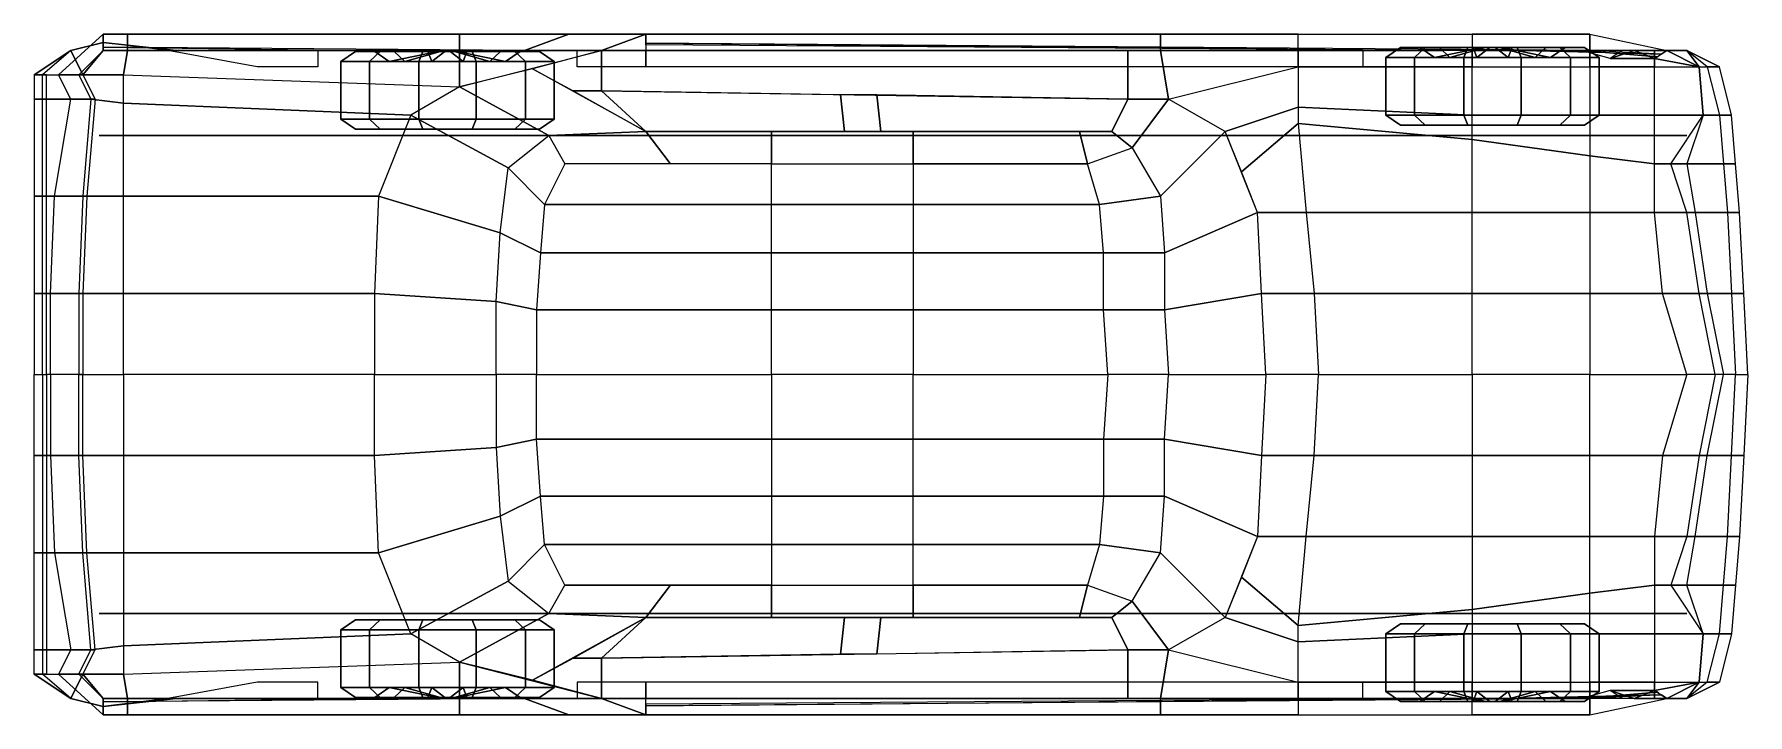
# Model space of a CAD drawing. Extents: x -212 to 0, y -42 to 42.
import ezdxf

# ---------------------------------------------------------------- set-up
doc = ezdxf.new("R2010")
doc.units = 0
doc.header["$LTSCALE"] = 40
doc.layers.get('0').update_dxf_attribs({"linetype": 'CONTINUOUS'})

msp = doc.modelspace()

# ---------------------------------------------------------------- linework, layer by layer
at = {"linetype": 'CONTINUOUS'}
for points in [[(-208.5, 37, 36), (-206, 37, 40.5), (-203, 40, 39.5), (-203, 42, 36)], [(-205.5, 37, 23), (-208.5, 37, 36), (-203, 42, 36), (-203, 40, 23)], [(-203, 40.399313, 25.5), (-203, 42, 36), (-145.5, 42, 36), (-151, 40, 25.5)], [(-203, 42, 36), (-203, 40, 39.5), (-200, 40, 40.5), (-200, 42, 36)], [(-170.5, 40, 25.5), (-173, 40, 23), (-203, 40, 23), (-203, 40.399313, 25.5)], [(-200, 42, 36), (-200, 40, 40.5), (-159, 40, 43), (-159, 42, 36)], [(-159, 42, 36), (-159, 40, 43), (-141.5, 40, 42), (-136, 42, 36)], [(-136, 40, 27), (-151, 40, 25.5), (-145.5, 42, 36), (-136, 42, 36)], [(-136, 42, 36), (-141.5, 40, 42), (-72.5, 40, 42), (-72.5, 42, 36)], [(-136, 40.903107, 31), (-136, 42, 36), (-19.5, 42, 36), (-19.5, 40, 31)], [(-37.5, 40, 30), (-136, 40.675206, 30), (-136, 40.903107, 31), (-33.5, 40, 31)], [(-136, 40, 27), (-42.5, 40, 27), (-37.5, 40, 30), (-136, 40.675206, 30)], [(-72.5, 42, 36), (-72.5, 40, 42), (-55.5, 40, 43), (-55.5, 42, 36)], [(-55.5, 40, 43), (-55.5, 42, 36), (-34, 42, 36), (-34, 40, 42.5)], [(-36.752793, 39.14881, 7.747207), (-38.065992, 40.386905, 6.434008), (-40.469311, 40.386905, 10.59668), (-38.675449, 39.14881, 11.077344)], [(-38.675449, 39.14881, 14.922656), (-40.469311, 40.386905, 15.40332), (-38.065992, 40.386905, 19.565992), (-36.752793, 39.14881, 18.252793)], [(-38.675449, 39.14881, 11.077344), (-40.469311, 40.386905, 10.59668), (-40.469311, 40.386905, 15.40332), (-38.675449, 39.14881, 14.922656)], [(-32.375466, 40.386905, 12.124534), (-36.752793, 39.14881, 7.747207), (-38.675449, 39.14881, 11.077344), (-32.695908, 40.386905, 12.679557)], [(-32.695908, 40.386905, 13.320443), (-38.675449, 39.14881, 14.922656), (-36.752793, 39.14881, 18.252793), (-32.375466, 40.386905, 13.875466)], [(-32.695908, 40.386905, 12.679557), (-38.675449, 39.14881, 11.077344), (-38.675449, 39.14881, 14.922656), (-32.695908, 40.386905, 13.320443)], [(-33.422656, 39.14881, 5.824551), (-33.90332, 40.386905, 4.030689), (-38.065992, 40.386905, 6.434008), (-36.752793, 39.14881, 7.747207)], [(-36.752793, 39.14881, 18.252793), (-38.065992, 40.386905, 19.565992), (-33.90332, 40.386905, 21.969311), (-33.422656, 39.14881, 20.175449)], [(-31.820443, 40.386905, 11.804092), (-33.422656, 39.14881, 5.824551), (-36.752793, 39.14881, 7.747207), (-32.375466, 40.386905, 12.124534)], [(-32.375466, 40.386905, 13.875466), (-36.752793, 39.14881, 18.252793), (-33.422656, 39.14881, 20.175449), (-31.820443, 40.386905, 14.195908)], [(-34, 42, 36), (-34, 40, 42.5), (-19.5, 40, 40.5), (-19.5, 42, 36)], [(-29.577344, 39.14881, 5.824551), (-29.09668, 40.386905, 4.030689), (-33.90332, 40.386905, 4.030689), (-33.422656, 39.14881, 5.824551)], [(-33.422656, 39.14881, 20.175449), (-33.90332, 40.386905, 21.969311), (-29.09668, 40.386905, 21.969311), (-29.577344, 39.14881, 20.175449)], [(-31.179557, 40.386905, 11.804092), (-29.577344, 39.14881, 5.824551), (-33.422656, 39.14881, 5.824551), (-31.820443, 40.386905, 11.804092)], [(-31.820443, 40.386905, 14.195908), (-33.422656, 39.14881, 20.175449), (-29.577344, 39.14881, 20.175449), (-31.179557, 40.386905, 14.195908)], [(-31.5, 40.386905, 13), (-32.375466, 40.386905, 12.124534), (-32.695908, 40.386905, 12.679557), (-31.5, 40.386905, 13)], [(-31.5, 40.386905, 13), (-32.695908, 40.386905, 13.320443), (-32.375466, 40.386905, 13.875466), (-31.5, 40.386905, 13)], [(-31.5, 40.386905, 13), (-32.695908, 40.386905, 12.679557), (-32.695908, 40.386905, 13.320443), (-31.5, 40.386905, 13)], [(-31.5, 40.386905, 13), (-31.820443, 40.386905, 11.804092), (-32.375466, 40.386905, 12.124534), (-31.5, 40.386905, 13)], [(-31.5, 40.386905, 13), (-32.375466, 40.386905, 13.875466), (-31.820443, 40.386905, 14.195908), (-31.5, 40.386905, 13)], [(-31.5, 40.386905, 13), (-31.179557, 40.386905, 11.804092), (-31.820443, 40.386905, 11.804092), (-31.5, 40.386905, 13)], [(-31.5, 40.386905, 13), (-31.820443, 40.386905, 14.195908), (-31.179557, 40.386905, 14.195908), (-31.5, 40.386905, 13)], [(-31.5, 40.386905, 13), (-30.624534, 40.386905, 12.124534), (-31.179557, 40.386905, 11.804092), (-31.5, 40.386905, 13)], [(-31.5, 40.386905, 13), (-30.304092, 40.386905, 12.679557), (-30.624534, 40.386905, 12.124534), (-31.5, 40.386905, 13)], [(-31.5, 40.386905, 13), (-30.304092, 40.386905, 13.320443), (-30.304092, 40.386905, 12.679557), (-31.5, 40.386905, 13)], [(-31.5, 40.386905, 13), (-30.624534, 40.386905, 13.875466), (-30.304092, 40.386905, 13.320443), (-31.5, 40.386905, 13)], [(-31.5, 40.386905, 13), (-31.179557, 40.386905, 14.195908), (-30.624534, 40.386905, 13.875466), (-31.5, 40.386905, 13)], [(-30.624534, 40.386905, 12.124534), (-26.247207, 39.14881, 7.747207), (-29.577344, 39.14881, 5.824551), (-31.179557, 40.386905, 11.804092)], [(-31.179557, 40.386905, 14.195908), (-29.577344, 39.14881, 20.175449), (-26.247207, 39.14881, 18.252793), (-30.624534, 40.386905, 13.875466)], [(-30.304092, 40.386905, 12.679557), (-24.324551, 39.14881, 11.077344), (-26.247207, 39.14881, 7.747207), (-30.624534, 40.386905, 12.124534)], [(-30.624534, 40.386905, 13.875466), (-26.247207, 39.14881, 18.252793), (-24.324551, 39.14881, 14.922656), (-30.304092, 40.386905, 13.320443)], [(-30.304092, 40.386905, 13.320443), (-24.324551, 39.14881, 14.922656), (-24.324551, 39.14881, 11.077344), (-30.304092, 40.386905, 12.679557)], [(-26.247207, 39.14881, 7.747207), (-24.934008, 40.386905, 6.434008), (-29.09668, 40.386905, 4.030689), (-29.577344, 39.14881, 5.824551)], [(-29.577344, 39.14881, 20.175449), (-29.09668, 40.386905, 21.969311), (-24.934008, 40.386905, 19.565992), (-26.247207, 39.14881, 18.252793)], [(-24.324551, 39.14881, 11.077344), (-22.530689, 40.386905, 10.59668), (-24.934008, 40.386905, 6.434008), (-26.247207, 39.14881, 7.747207)], [(-26.247207, 39.14881, 18.252793), (-24.934008, 40.386905, 19.565992), (-22.530689, 40.386905, 15.40332), (-24.324551, 39.14881, 14.922656)], [(-24.324551, 39.14881, 14.922656), (-22.530689, 40.386905, 15.40332), (-22.530689, 40.386905, 10.59668), (-24.324551, 39.14881, 11.077344)], [(-19.5, 40, 31), (-19.5, 42, 36), (-10, 40, 37), (-10.658242, 39.529691, 31)], [(-19.5, 40, 40.5), (-19.5, 42, 36), (-10, 40, 37), (-11.5, 40, 38)], [(-203, 40, 39.5), (-206, 37, 40.5), (-200.5, 37, 42.5), (-200, 40, 40.5)], [(-173, 40, 23), (-175.5, 40, 21), (-194, 40, 20.5), (-203, 40, 23)], [(-200, 40, 40.5), (-200.5, 37, 42.5), (-159, 35.5, 45), (-159, 40, 43)], [(-175.5, 40, 21), (-176.5, 40, 16.5), (-195, 40, 15), (-194, 40, 20.5)], [(-176.5, 40, 16.5), (-176.5, 38, 12), (-184, 38, 12), (-195, 40, 15)], [(-173, 40, 23), (-170.5, 40, 25.5), (-151, 40, 25.5), (-148, 40, 23)], [(-167.675449, 38.64881, 11.077344), (-169.469311, 39.886905, 10.59668), (-169.469311, 39.886905, 15.40332), (-167.675449, 38.64881, 14.922656)], [(-167.675449, 38.64881, 14.922656), (-169.469311, 39.886905, 15.40332), (-167.065992, 39.886905, 19.565992), (-165.752793, 38.64881, 18.252793)], [(-165.752793, 38.64881, 7.747207), (-167.065992, 39.886905, 6.434008), (-169.469311, 39.886905, 10.59668), (-167.675449, 38.64881, 11.077344)], [(-161.695908, 39.886905, 12.679557), (-167.675449, 38.64881, 11.077344), (-167.675449, 38.64881, 14.922656), (-161.695908, 39.886905, 13.320443)], [(-161.695908, 39.886905, 13.320443), (-167.675449, 38.64881, 14.922656), (-165.752793, 38.64881, 18.252793), (-161.375466, 39.886905, 13.875466)], [(-161.375466, 39.886905, 12.124534), (-165.752793, 38.64881, 7.747207), (-167.675449, 38.64881, 11.077344), (-161.695908, 39.886905, 12.679557)], [(-165.752793, 38.64881, 18.252793), (-167.065992, 39.886905, 19.565992), (-162.90332, 39.886905, 21.969311), (-162.422656, 38.64881, 20.175449)], [(-162.422656, 38.64881, 5.824551), (-162.90332, 39.886905, 4.030689), (-167.065992, 39.886905, 6.434008), (-165.752793, 38.64881, 7.747207)], [(-161.375466, 39.886905, 13.875466), (-165.752793, 38.64881, 18.252793), (-162.422656, 38.64881, 20.175449), (-160.820443, 39.886905, 14.195908)], [(-160.820443, 39.886905, 11.804092), (-162.422656, 38.64881, 5.824551), (-165.752793, 38.64881, 7.747207), (-161.375466, 39.886905, 12.124534)], [(-162.422656, 38.64881, 20.175449), (-162.90332, 39.886905, 21.969311), (-158.09668, 39.886905, 21.969311), (-158.577344, 38.64881, 20.175449)], [(-158.577344, 38.64881, 5.824551), (-158.09668, 39.886905, 4.030689), (-162.90332, 39.886905, 4.030689), (-162.422656, 38.64881, 5.824551)], [(-160.820443, 39.886905, 14.195908), (-162.422656, 38.64881, 20.175449), (-158.577344, 38.64881, 20.175449), (-160.179557, 39.886905, 14.195908)], [(-160.179557, 39.886905, 11.804092), (-158.577344, 38.64881, 5.824551), (-162.422656, 38.64881, 5.824551), (-160.820443, 39.886905, 11.804092)], [(-160.5, 39.886905, 13), (-161.695908, 39.886905, 12.679557), (-161.695908, 39.886905, 13.320443), (-160.5, 39.886905, 13)], [(-160.5, 39.886905, 13), (-161.695908, 39.886905, 13.320443), (-161.375466, 39.886905, 13.875466), (-160.5, 39.886905, 13)], [(-160.5, 39.886905, 13), (-161.375466, 39.886905, 12.124534), (-161.695908, 39.886905, 12.679557), (-160.5, 39.886905, 13)], [(-160.5, 39.886905, 13), (-161.375466, 39.886905, 13.875466), (-160.820443, 39.886905, 14.195908), (-160.5, 39.886905, 13)], [(-160.5, 39.886905, 13), (-160.820443, 39.886905, 11.804092), (-161.375466, 39.886905, 12.124534), (-160.5, 39.886905, 13)], [(-160.5, 39.886905, 13), (-160.820443, 39.886905, 14.195908), (-160.179557, 39.886905, 14.195908), (-160.5, 39.886905, 13)], [(-160.5, 39.886905, 13), (-160.179557, 39.886905, 11.804092), (-160.820443, 39.886905, 11.804092), (-160.5, 39.886905, 13)], [(-160.5, 39.886905, 13), (-160.179557, 39.886905, 14.195908), (-159.624534, 39.886905, 13.875466), (-160.5, 39.886905, 13)], [(-160.5, 39.886905, 13), (-159.624534, 39.886905, 13.875466), (-159.304092, 39.886905, 13.320443), (-160.5, 39.886905, 13)], [(-160.5, 39.886905, 13), (-159.304092, 39.886905, 13.320443), (-159.304092, 39.886905, 12.679557), (-160.5, 39.886905, 13)], [(-160.5, 39.886905, 13), (-159.304092, 39.886905, 12.679557), (-159.624534, 39.886905, 12.124534), (-160.5, 39.886905, 13)], [(-160.5, 39.886905, 13), (-159.624534, 39.886905, 12.124534), (-160.179557, 39.886905, 11.804092), (-160.5, 39.886905, 13)], [(-160.179557, 39.886905, 14.195908), (-158.577344, 38.64881, 20.175449), (-155.247207, 38.64881, 18.252793), (-159.624534, 39.886905, 13.875466)], [(-159.624534, 39.886905, 12.124534), (-155.247207, 38.64881, 7.747207), (-158.577344, 38.64881, 5.824551), (-160.179557, 39.886905, 11.804092)], [(-159.624534, 39.886905, 13.875466), (-155.247207, 38.64881, 18.252793), (-153.324551, 38.64881, 14.922656), (-159.304092, 39.886905, 13.320443)], [(-159.304092, 39.886905, 12.679557), (-153.324551, 38.64881, 11.077344), (-155.247207, 38.64881, 7.747207), (-159.624534, 39.886905, 12.124534)], [(-159.304092, 39.886905, 13.320443), (-153.324551, 38.64881, 14.922656), (-153.324551, 38.64881, 11.077344), (-159.304092, 39.886905, 12.679557)], [(-159, 35.5, 45), (-141.5, 40, 42), (-141.5, 40, 42), (-159, 40, 43)], [(-158.577344, 38.64881, 20.175449), (-158.09668, 39.886905, 21.969311), (-153.934008, 39.886905, 19.565992), (-155.247207, 38.64881, 18.252793)], [(-155.247207, 38.64881, 7.747207), (-153.934008, 39.886905, 6.434008), (-158.09668, 39.886905, 4.030689), (-158.577344, 38.64881, 5.824551)], [(-155.247207, 38.64881, 18.252793), (-153.934008, 39.886905, 19.565992), (-151.530689, 39.886905, 15.40332), (-153.324551, 38.64881, 14.922656)], [(-153.324551, 38.64881, 11.077344), (-151.530689, 39.886905, 10.59668), (-153.934008, 39.886905, 6.434008), (-155.247207, 38.64881, 7.747207)], [(-153.324551, 38.64881, 14.922656), (-151.530689, 39.886905, 15.40332), (-151.530689, 39.886905, 10.59668), (-153.324551, 38.64881, 11.077344)], [(-136, 40, 22), (-145.5, 40, 21), (-151, 40, 25.5), (-136, 40, 27)], [(-150, 37.743386, 43.430351), (-144.976394, 35.034451, 49.401646), (-141.5, 35, 46), (-141.5, 40, 42)], [(-136, 40, 16.5), (-144.5, 40, 16.5), (-145.5, 40, 21), (-136, 40, 22)], [(-144.5, 38, 10), (-144.5, 40, 16.5), (-136, 40, 16.5), (-136, 38, 10)], [(-141.5, 35, 46), (-76.5, 34, 46), (-76.5, 40, 42), (-141.5, 40, 42)], [(-46, 40, 22), (-136, 40, 22), (-136, 40, 27), (-42.5, 40, 27)], [(-136, 40, 16.5), (-47.5, 40, 16.5), (-46, 40, 22), (-136, 40, 22)], [(-47.5, 38, 10), (-136, 38, 10), (-136, 40, 16.5), (-47.5, 40, 16.5)], [(-76.5, 40, 42), (-76.5, 34, 46), (-71.5, 34, 47), (-72.5, 40, 42)], [(-72.5, 40, 42), (-71.5, 34, 47), (-55.5, 38, 45), (-55.5, 40, 43)], [(-55.5, 40, 43), (-55.5, 38, 45), (-34, 38, 44.5), (-34, 40, 42.5)], [(-34, 40, 42.5), (-34, 38, 44.5), (-19.5, 38, 44), (-19.5, 40, 40.5)], [(-25.5, 40, 30), (-10.719476, 39.529691, 30), (-10.658242, 39.529691, 31), (-29.5, 40, 31)], [(-11.090802, 39.219623, 27), (-20.5, 40, 27), (-25.5, 40, 30), (-10.719476, 39.529691, 30)], [(-17, 39, 22), (-20.5, 40, 27), (-11.090802, 39.219623, 27), (-11.5, 39, 23)], [(-19.5, 40, 40.5), (-19.5, 38, 44), (-11.5, 38, 42), (-11.5, 40, 38)], [(-10, 40, 37), (-6, 38, 37), (-6, 38, 23), (-11.5, 39, 23)], [(-11.5, 40, 38), (-11.5, 38, 42), (-6, 38, 37), (-10, 40, 37)], [(-206, 37, 40.5), (-204.5, 34, 41), (-207, 34, 36), (-208.5, 37, 36)], [(-207, 34, 36), (-208.5, 37, 36), (-205.5, 37, 23), (-204, 34, 23)], [(-200.5, 33.5, 42.5), (-200.5, 37, 42.5), (-206, 37, 40.5), (-204.5, 34, 41)], [(-159, 35.5, 45), (-165, 32, 46), (-200.5, 33.5, 42.5), (-200.5, 37, 42.5)], [(-159, 35.5, 45), (-148, 29.5, 59.5), (-136, 30, 60), (-150, 37.743386, 43.430351)], [(-55.5, 38, 45), (-55.5, 33, 46), (-64.5, 30, 47), (-71.5, 34, 47)], [(-34, 32, 45.5), (-34, 38, 44.5), (-55.5, 38, 45), (-55.5, 33, 46)], [(-19.5, 38, 44), (-19.5, 32, 45), (-34, 32, 45.5), (-34, 38, 44.5)], [(-11.5, 32, 42.5), (-11.5, 38, 42), (-19.5, 38, 44), (-19.5, 32, 45)], [(-6, 38, 37), (-5.5, 32, 37), (-11.5, 32, 42.5), (-11.5, 38, 42)], [(-5.5, 32, 23), (-6, 38, 23), (-6, 38, 37), (-5.5, 32, 37)], [(-209, 22, 36), (-207, 34, 36), (-204, 34, 23), (-205, 22, 23)], [(-204.5, 34, 41), (-205.5, 22, 41.5), (-209, 22, 36), (-207, 34, 36)], [(-200.5, 22, 43.5), (-200.5, 33.5, 42.5), (-204.5, 34, 41), (-205.5, 22, 41.5)], [(-111.5, 30, 60), (-107, 30, 60), (-107.5, 34.50685, 46), (-112, 34.50685, 46)], [(-78.5, 30, 60), (-76, 28, 61), (-71.5, 34, 47), (-76.5, 34, 46)], [(-165, 32, 46), (-169, 22, 47), (-200.5, 22, 43.5), (-200.5, 33.5, 42.5)], [(-55.5, 33, 46), (-55.5, 31, 45), (-62.5, 25, 47), (-64.5, 30, 47)], [(-34, 29, 44), (-34, 32, 45.5), (-55.5, 33, 46), (-55.5, 31, 45)], [(-19.5, 32, 45), (-19.5, 27, 42.5), (-34, 29, 44), (-34, 32, 45.5)], [(-11.5, 26, 40), (-11.5, 32, 42.5), (-19.5, 32, 45), (-19.5, 27, 42.5)], [(-5.5, 32, 37), (-7.5, 26, 37), (-11.5, 26, 40), (-11.5, 32, 42.5)], [(-9.5, 26, 23), (-5.5, 32, 23), (-5.5, 32, 37), (-7.5, 26, 37)], [(-148, 29.5, 59.5), (-146, 26, 61.5), (-133, 26.037446, 62.51692), (-136, 30, 60)], [(-133, 26.037446, 62.51692), (-120.5, 26, 63.5), (-120.5, 30, 60), (-136, 30, 60)], [(-120.5, 26, 63.5), (-103, 26, 63.5), (-103, 30, 60), (-120.5, 30, 60)], [(-103, 30, 60), (-103, 26, 63.5), (-81.5, 26, 63), (-82.5, 30, 60)], [(-82.5, 30, 60), (-81.5, 26, 63), (-76, 28, 61), (-78.5, 30, 60)], [(-55.5, 31, 45), (-54.5, 20, 45.5), (-60.5, 20, 47), (-62.5, 25, 47)], [(-34, 20, 45), (-34, 29, 44), (-55.5, 31, 45), (-54.5, 20, 45.5)], [(-146, 26, 61.5), (-148.5, 21, 62), (-153, 25.5, 59.5), (-148, 29.5, 59.5)], [(-76, 28, 61), (-72.5, 22, 61.5), (-80, 21, 63.5), (-81.5, 26, 63)], [(-19.5, 27, 42.5), (-19.5, 20, 44.5), (-34, 20, 45), (-34, 29, 44)], [(-148.5, 21, 62), (-149, 15, 62.5), (-154, 17.5, 59.5), (-153, 25.5, 59.5)], [(-120.5, 21, 64.5), (-120.5, 26, 63.5), (-146, 26, 61.5), (-148.5, 21, 62)], [(-103, 26, 63.5), (-103, 21, 64.5), (-120.5, 21, 64.5), (-120.5, 26, 63.5)], [(-80, 21, 63.5), (-81.5, 26, 63), (-103, 26, 63.5), (-103, 21, 64.5)], [(-11.5, 20, 42), (-11.5, 26, 40), (-19.5, 27, 42.5), (-19.5, 20, 44.5)], [(-7.5, 26, 37), (-6.5, 20, 37), (-11.5, 20, 42), (-11.5, 26, 40)], [(-205.5, 22, 41.5), (-206, 10, 42), (-209.5, 10, 36), (-209, 22, 36)], [(-209.5, 10, 36), (-209, 22, 36), (-205, 22, 23), (-205.5, 10, 23)], [(-200.5, 10, 44), (-200.5, 22, 43.5), (-205.5, 22, 41.5), (-206, 10, 42)], [(-169, 22, 47), (-169.5, 10, 47), (-200.5, 10, 44), (-200.5, 22, 43.5)], [(-72.5, 22, 61.5), (-72, 15, 62), (-79.5, 15, 64), (-80, 21, 63.5)], [(-120.5, 15, 65), (-120.5, 21, 64.5), (-148.5, 21, 62), (-149, 15, 62.5)], [(-103, 21, 64.5), (-103, 15, 65), (-120.5, 15, 65), (-120.5, 21, 64.5)], [(-79.5, 15, 64), (-80, 21, 63.5), (-103, 21, 64.5), (-103, 15, 65)], [(-54.5, 20, 45.5), (-53.5, 10, 46), (-60, 10, 47), (-60.5, 20, 47)], [(-34, 10, 45.5), (-34, 20, 45), (-54.5, 20, 45.5), (-53.5, 10, 46)], [(-19.5, 20, 44.5), (-19.5, 10, 45), (-34, 10, 45.5), (-34, 20, 45)], [(-10.5, 10, 42.5), (-11.5, 20, 42), (-19.5, 20, 44.5), (-19.5, 10, 45)], [(-6.5, 20, 37), (-5, 10, 37), (-10.5, 10, 42.5), (-11.5, 20, 42)], [(-149, 15, 62.5), (-149.5, 8, 62.5), (-154.5, 9, 59.5), (-154, 17.5, 59.5)], [(-120.5, 8, 65), (-120.5, 15, 65), (-149, 15, 62.5), (-149.5, 8, 62.5)], [(-103, 15, 65), (-103, 8, 65), (-120.5, 8, 65), (-120.5, 15, 65)], [(-79.5, 8, 64), (-79.5, 15, 64), (-103, 15, 65), (-103, 8, 65)], [(-72, 15, 62), (-72, 8, 62), (-79.5, 8, 64), (-79.5, 15, 64)], [(-206, 10, 42), (-206, 0, 42), (-209.5, 0, 36), (-209.5, 10, 36)], [(-209.5, 0, 36), (-209.5, 10, 36), (-205.5, 10, 23), (-205.5, 0, 23)], [(-200.5, 0, 44), (-200.5, 10, 44), (-206, 10, 42), (-206, 0, 42)], [(-169.5, 10, 47), (-169.5, 0, 47), (-200.5, 0, 44), (-200.5, 10, 44)], [(-149.5, 8, 62.5), (-149.5, 0, 62.5), (-154.5, 0, 59.5), (-154.5, 9, 59.5)], [(-53.5, 10, 46), (-53, 0, 46), (-59.5, 0, 47), (-60, 10, 47)], [(-34, 0, 46.5), (-34, 10, 45.5), (-53.5, 10, 46), (-53, 0, 46)], [(-19.5, 10, 45), (-19.5, 0, 46), (-34, 0, 46.5), (-34, 10, 45.5)], [(-7.5, 0, 44.5), (-10.5, 10, 42.5), (-19.5, 10, 45), (-19.5, 0, 46)], [(-5, 10, 37), (-3, 0, 37), (-7.5, 0, 44.5), (-10.5, 10, 42.5)], [(-120.5, 0, 65), (-120.5, 8, 65), (-149.5, 8, 62.5), (-149.5, 0, 62.5)], [(-103, 8, 65), (-103, 0, 65), (-120.5, 0, 65), (-120.5, 8, 65)], [(-79, 0, 64), (-79.5, 8, 64), (-103, 8, 65), (-103, 0, 65)], [(-72, 8, 62), (-71.5, 0, 62), (-79, 0, 64), (-79.5, 8, 64)], [(-209.5, 0, 36), (-209.5, -10, 36), (-205.5, -10, 23), (-205.5, 0, 23)], [(-206, -10, 42), (-206, 0, 42), (-209.5, 0, 36), (-209.5, -10, 36)], [(-200.5, 0, 44), (-200.5, -10, 44), (-206, -10, 42), (-206, 0, 42)], [(-169.5, -10, 47), (-169.5, 0, 47), (-200.5, 0, 44), (-200.5, -10, 44)], [(-149.5, -8, 62.5), (-149.5, 0, 62.5), (-154.5, 0, 59.5), (-154.5, -9, 59.5)], [(-120.5, 0, 65), (-120.5, -8, 65), (-149.5, -8, 62.5), (-149.5, 0, 62.5)], [(-103, -8, 65), (-103, 0, 65), (-120.5, 0, 65), (-120.5, -8, 65)], [(-79, 0, 64), (-79.5, -8, 64), (-103, -8, 65), (-103, 0, 65)], [(-72, -8, 62), (-71.5, 0, 62), (-79, 0, 64), (-79.5, -8, 64)], [(-53.5, -10, 46), (-53, 0, 46), (-59.5, 0, 47), (-60, -10, 47)], [(-34, 0, 46.5), (-34, -10, 45.5), (-53.5, -10, 46), (-53, 0, 46)], [(-19.5, -10, 45), (-19.5, 0, 46), (-34, 0, 46.5), (-34, -10, 45.5)], [(-7.5, 0, 44.5), (-10.5, -10, 42.5), (-19.5, -10, 45), (-19.5, 0, 46)], [(-5, -10, 37), (-3, 0, 37), (-7.5, 0, 44.5), (-10.5, -10, 42.5)], [(-149, -15, 62.5), (-149.5, -8, 62.5), (-154.5, -9, 59.5), (-154, -17.5, 59.5)], [(-120.5, -8, 65), (-120.5, -15, 65), (-149, -15, 62.5), (-149.5, -8, 62.5)], [(-103, -15, 65), (-103, -8, 65), (-120.5, -8, 65), (-120.5, -15, 65)], [(-79.5, -8, 64), (-79.5, -15, 64), (-103, -15, 65), (-103, -8, 65)], [(-72, -15, 62), (-72, -8, 62), (-79.5, -8, 64), (-79.5, -15, 64)], [(-209.5, -10, 36), (-209, -22, 36), (-205, -22, 23), (-205.5, -10, 23)], [(-205.5, -22, 41.5), (-206, -10, 42), (-209.5, -10, 36), (-209, -22, 36)], [(-200.5, -10, 44), (-200.5, -22, 43.5), (-205.5, -22, 41.5), (-206, -10, 42)], [(-169, -22, 47), (-169.5, -10, 47), (-200.5, -10, 44), (-200.5, -22, 43.5)], [(-54.5, -20, 45.5), (-53.5, -10, 46), (-60, -10, 47), (-60.5, -20, 47)], [(-34, -10, 45.5), (-34, -20, 45), (-54.5, -20, 45.5), (-53.5, -10, 46)], [(-19.5, -20, 44.5), (-19.5, -10, 45), (-34, -10, 45.5), (-34, -20, 45)], [(-10.5, -10, 42.5), (-11.5, -20, 42), (-19.5, -20, 44.5), (-19.5, -10, 45)], [(-6.5, -20, 37), (-5, -10, 37), (-10.5, -10, 42.5), (-11.5, -20, 42)], [(-148.5, -21, 62), (-149, -15, 62.5), (-154, -17.5, 59.5), (-153, -25.5, 59.5)], [(-120.5, -15, 65), (-120.5, -21, 64.5), (-148.5, -21, 62), (-149, -15, 62.5)], [(-103, -21, 64.5), (-103, -15, 65), (-120.5, -15, 65), (-120.5, -21, 64.5)], [(-79.5, -15, 64), (-80, -21, 63.5), (-103, -21, 64.5), (-103, -15, 65)], [(-72.5, -22, 61.5), (-72, -15, 62), (-79.5, -15, 64), (-80, -21, 63.5)], [(-146, -26, 61.5), (-148.5, -21, 62), (-153, -25.5, 59.5), (-148, -29.5, 59.5)], [(-120.5, -21, 64.5), (-120.5, -26, 63.5), (-146, -26, 61.5), (-148.5, -21, 62)], [(-103, -26, 63.5), (-103, -21, 64.5), (-120.5, -21, 64.5), (-120.5, -26, 63.5)], [(-80, -21, 63.5), (-81.5, -26, 63), (-103, -26, 63.5), (-103, -21, 64.5)], [(-76, -28, 61), (-72.5, -22, 61.5), (-80, -21, 63.5), (-81.5, -26, 63)], [(-55.5, -31, 45), (-54.5, -20, 45.5), (-60.5, -20, 47), (-62.5, -25, 47)], [(-34, -20, 45), (-34, -29, 44), (-55.5, -31, 45), (-54.5, -20, 45.5)], [(-19.5, -27, 42.5), (-19.5, -20, 44.5), (-34, -20, 45), (-34, -29, 44)], [(-11.5, -20, 42), (-11.5, -26, 40), (-19.5, -27, 42.5), (-19.5, -20, 44.5)], [(-7.5, -26, 37), (-6.5, -20, 37), (-11.5, -20, 42), (-11.5, -26, 40)], [(-204.5, -34, 41), (-205.5, -22, 41.5), (-209, -22, 36), (-207, -34, 36)], [(-209, -22, 36), (-207, -34, 36), (-204, -34, 23), (-205, -22, 23)], [(-200.5, -22, 43.5), (-200.5, -33.5, 42.5), (-204.5, -34, 41), (-205.5, -22, 41.5)], [(-165, -32, 46), (-169, -22, 47), (-200.5, -22, 43.5), (-200.5, -33.5, 42.5)], [(-55.5, -33, 46), (-55.5, -31, 45), (-62.5, -25, 47), (-64.5, -30, 47)], [(-148, -29.5, 59.5), (-146, -26, 61.5), (-133, -26.037446, 62.51692), (-136, -30, 60)], [(-133, -26.037446, 62.51692), (-120.5, -26, 63.5), (-120.5, -30, 60), (-136, -30, 60)], [(-120.5, -26, 63.5), (-103, -26, 63.5), (-103, -30, 60), (-120.5, -30, 60)], [(-103, -30, 60), (-103, -26, 63.5), (-81.5, -26, 63), (-82.5, -30, 60)], [(-82.5, -30, 60), (-81.5, -26, 63), (-76, -28, 61), (-78.5, -30, 60)], [(-19.5, -32, 45), (-19.5, -27, 42.5), (-34, -29, 44), (-34, -32, 45.5)], [(-11.5, -26, 40), (-11.5, -32, 42.5), (-19.5, -32, 45), (-19.5, -27, 42.5)], [(-5.5, -32, 37), (-7.5, -26, 37), (-11.5, -26, 40), (-11.5, -32, 42.5)], [(-9.5, -26, 23), (-5.5, -32, 23), (-5.5, -32, 37), (-7.5, -26, 37)], [(-159, -35.5, 45), (-148, -29.5, 59.5), (-136, -30, 60), (-150, -37.743386, 43.430351)], [(-78.5, -30, 60), (-76, -28, 61), (-71.5, -34, 47), (-76.5, -34, 46)], [(-34, -29, 44), (-34, -32, 45.5), (-55.5, -33, 46), (-55.5, -31, 45)], [(-111.5, -30, 60), (-107, -30, 60), (-107.5, -34.50685, 46), (-112, -34.50685, 46)], [(-55.5, -38, 45), (-55.5, -33, 46), (-64.5, -30, 47), (-71.5, -34, 47)], [(-200.5, -33.5, 42.5), (-200.5, -37, 42.5), (-206, -37, 40.5), (-204.5, -34, 41)], [(-159, -35.5, 45), (-165, -32, 46), (-200.5, -33.5, 42.5), (-200.5, -37, 42.5)], [(-34, -32, 45.5), (-34, -38, 44.5), (-55.5, -38, 45), (-55.5, -33, 46)], [(-19.5, -38, 44), (-19.5, -32, 45), (-34, -32, 45.5), (-34, -38, 44.5)], [(-11.5, -32, 42.5), (-11.5, -38, 42), (-19.5, -38, 44), (-19.5, -32, 45)], [(-6, -38, 37), (-5.5, -32, 37), (-11.5, -32, 42.5), (-11.5, -38, 42)], [(-5.5, -32, 23), (-6, -38, 23), (-6, -38, 37), (-5.5, -32, 37)], [(-207, -34, 36), (-208.5, -37, 36), (-205.5, -37, 23), (-204, -34, 23)], [(-206, -37, 40.5), (-204.5, -34, 41), (-207, -34, 36), (-208.5, -37, 36)], [(-200, -40, 40.5), (-200.5, -37, 42.5), (-159, -35.5, 45), (-159, -40, 43)], [(-159, -35.5, 45), (-141.5, -40, 42), (-141.5, -40, 42), (-159, -40, 43)], [(-150, -37.743386, 43.430351), (-144.976394, -35.034451, 49.401646), (-141.5, -35, 46), (-141.5, -40, 42)], [(-141.5, -35, 46), (-76.5, -34, 46), (-76.5, -40, 42), (-141.5, -40, 42)], [(-76.5, -40, 42), (-76.5, -34, 46), (-71.5, -34, 47), (-72.5, -40, 42)], [(-72.5, -40, 42), (-71.5, -34, 47), (-55.5, -38, 45), (-55.5, -40, 43)], [(-205.5, -37, 23), (-208.5, -37, 36), (-203, -42, 36), (-203, -40, 23)], [(-208.5, -37, 36), (-206, -37, 40.5), (-203, -40, 39.5), (-203, -42, 36)], [(-203, -40, 39.5), (-206, -37, 40.5), (-200.5, -37, 42.5), (-200, -40, 40.5)], [(-176.5, -40, 16.5), (-176.5, -38, 12), (-184, -38, 12), (-195, -40, 15)], [(-144.5, -38, 10), (-144.5, -40, 16.5), (-136, -40, 16.5), (-136, -38, 10)], [(-47.5, -38, 10), (-136, -38, 10), (-136, -40, 16.5), (-47.5, -40, 16.5)], [(-55.5, -40, 43), (-55.5, -38, 45), (-34, -38, 44.5), (-34, -40, 42.5)], [(-34, -40, 42.5), (-34, -38, 44.5), (-19.5, -38, 44), (-19.5, -40, 40.5)], [(-19.5, -40, 40.5), (-19.5, -38, 44), (-11.5, -38, 42), (-11.5, -40, 38)], [(-11.5, -40, 38), (-11.5, -38, 42), (-6, -38, 37), (-10, -40, 37)], [(-10, -40, 37), (-6, -38, 37), (-6, -38, 23), (-11.5, -39, 23)], [(-203, -42, 36), (-203, -40, 39.5), (-200, -40, 40.5), (-200, -42, 36)], [(-173, -40, 23), (-175.5, -40, 21), (-194, -40, 20.5), (-203, -40, 23)], [(-170.5, -40, 25.5), (-173, -40, 23), (-203, -40, 23), (-203, -40.399313, 25.5)], [(-203, -40.399313, 25.5), (-203, -42, 36), (-145.5, -42, 36), (-151, -40, 25.5)], [(-200, -42, 36), (-200, -40, 40.5), (-159, -40, 43), (-159, -42, 36)], [(-175.5, -40, 21), (-176.5, -40, 16.5), (-195, -40, 15), (-194, -40, 20.5)], [(-173, -40, 23), (-170.5, -40, 25.5), (-151, -40, 25.5), (-148, -40, 23)], [(-165.752793, -38.64881, 7.747207), (-167.065992, -39.886905, 6.434008), (-169.469311, -39.886905, 10.59668), (-167.675449, -38.64881, 11.077344)], [(-167.675449, -38.64881, 14.922656), (-169.469311, -39.886905, 15.40332), (-167.065992, -39.886905, 19.565992), (-165.752793, -38.64881, 18.252793)], [(-167.675449, -38.64881, 11.077344), (-169.469311, -39.886905, 10.59668), (-169.469311, -39.886905, 15.40332), (-167.675449, -38.64881, 14.922656)], [(-161.375466, -39.886905, 12.124534), (-165.752793, -38.64881, 7.747207), (-167.675449, -38.64881, 11.077344), (-161.695908, -39.886905, 12.679557)], [(-161.695908, -39.886905, 13.320443), (-167.675449, -38.64881, 14.922656), (-165.752793, -38.64881, 18.252793), (-161.375466, -39.886905, 13.875466)], [(-161.695908, -39.886905, 12.679557), (-167.675449, -38.64881, 11.077344), (-167.675449, -38.64881, 14.922656), (-161.695908, -39.886905, 13.320443)], [(-162.422656, -38.64881, 5.824551), (-162.90332, -39.886905, 4.030689), (-167.065992, -39.886905, 6.434008), (-165.752793, -38.64881, 7.747207)], [(-165.752793, -38.64881, 18.252793), (-167.065992, -39.886905, 19.565992), (-162.90332, -39.886905, 21.969311), (-162.422656, -38.64881, 20.175449)], [(-160.820443, -39.886905, 11.804092), (-162.422656, -38.64881, 5.824551), (-165.752793, -38.64881, 7.747207), (-161.375466, -39.886905, 12.124534)], [(-161.375466, -39.886905, 13.875466), (-165.752793, -38.64881, 18.252793), (-162.422656, -38.64881, 20.175449), (-160.820443, -39.886905, 14.195908)], [(-158.577344, -38.64881, 5.824551), (-158.09668, -39.886905, 4.030689), (-162.90332, -39.886905, 4.030689), (-162.422656, -38.64881, 5.824551)], [(-162.422656, -38.64881, 20.175449), (-162.90332, -39.886905, 21.969311), (-158.09668, -39.886905, 21.969311), (-158.577344, -38.64881, 20.175449)], [(-160.179557, -39.886905, 11.804092), (-158.577344, -38.64881, 5.824551), (-162.422656, -38.64881, 5.824551), (-160.820443, -39.886905, 11.804092)], [(-160.820443, -39.886905, 14.195908), (-162.422656, -38.64881, 20.175449), (-158.577344, -38.64881, 20.175449), (-160.179557, -39.886905, 14.195908)], [(-160.5, -39.886905, 13), (-161.375466, -39.886905, 12.124534), (-161.695908, -39.886905, 12.679557), (-160.5, -39.886905, 13)], [(-160.5, -39.886905, 13), (-161.695908, -39.886905, 13.320443), (-161.375466, -39.886905, 13.875466), (-160.5, -39.886905, 13)], [(-160.5, -39.886905, 13), (-161.695908, -39.886905, 12.679557), (-161.695908, -39.886905, 13.320443), (-160.5, -39.886905, 13)], [(-160.5, -39.886905, 13), (-160.820443, -39.886905, 11.804092), (-161.375466, -39.886905, 12.124534), (-160.5, -39.886905, 13)], [(-160.5, -39.886905, 13), (-161.375466, -39.886905, 13.875466), (-160.820443, -39.886905, 14.195908), (-160.5, -39.886905, 13)], [(-160.5, -39.886905, 13), (-160.179557, -39.886905, 11.804092), (-160.820443, -39.886905, 11.804092), (-160.5, -39.886905, 13)], [(-160.5, -39.886905, 13), (-160.820443, -39.886905, 14.195908), (-160.179557, -39.886905, 14.195908), (-160.5, -39.886905, 13)], [(-160.5, -39.886905, 13), (-159.624534, -39.886905, 12.124534), (-160.179557, -39.886905, 11.804092), (-160.5, -39.886905, 13)], [(-160.5, -39.886905, 13), (-159.304092, -39.886905, 12.679557), (-159.624534, -39.886905, 12.124534), (-160.5, -39.886905, 13)], [(-160.5, -39.886905, 13), (-159.304092, -39.886905, 13.320443), (-159.304092, -39.886905, 12.679557), (-160.5, -39.886905, 13)], [(-160.5, -39.886905, 13), (-159.624534, -39.886905, 13.875466), (-159.304092, -39.886905, 13.320443), (-160.5, -39.886905, 13)], [(-160.5, -39.886905, 13), (-160.179557, -39.886905, 14.195908), (-159.624534, -39.886905, 13.875466), (-160.5, -39.886905, 13)], [(-159.624534, -39.886905, 12.124534), (-155.247207, -38.64881, 7.747207), (-158.577344, -38.64881, 5.824551), (-160.179557, -39.886905, 11.804092)], [(-160.179557, -39.886905, 14.195908), (-158.577344, -38.64881, 20.175449), (-155.247207, -38.64881, 18.252793), (-159.624534, -39.886905, 13.875466)], [(-159.304092, -39.886905, 12.679557), (-153.324551, -38.64881, 11.077344), (-155.247207, -38.64881, 7.747207), (-159.624534, -39.886905, 12.124534)], [(-159.624534, -39.886905, 13.875466), (-155.247207, -38.64881, 18.252793), (-153.324551, -38.64881, 14.922656), (-159.304092, -39.886905, 13.320443)], [(-159.304092, -39.886905, 13.320443), (-153.324551, -38.64881, 14.922656), (-153.324551, -38.64881, 11.077344), (-159.304092, -39.886905, 12.679557)], [(-159, -42, 36), (-159, -40, 43), (-141.5, -40, 42), (-136, -42, 36)], [(-155.247207, -38.64881, 7.747207), (-153.934008, -39.886905, 6.434008), (-158.09668, -39.886905, 4.030689), (-158.577344, -38.64881, 5.824551)], [(-158.577344, -38.64881, 20.175449), (-158.09668, -39.886905, 21.969311), (-153.934008, -39.886905, 19.565992), (-155.247207, -38.64881, 18.252793)], [(-153.324551, -38.64881, 11.077344), (-151.530689, -39.886905, 10.59668), (-153.934008, -39.886905, 6.434008), (-155.247207, -38.64881, 7.747207)], [(-155.247207, -38.64881, 18.252793), (-153.934008, -39.886905, 19.565992), (-151.530689, -39.886905, 15.40332), (-153.324551, -38.64881, 14.922656)], [(-153.324551, -38.64881, 14.922656), (-151.530689, -39.886905, 15.40332), (-151.530689, -39.886905, 10.59668), (-153.324551, -38.64881, 11.077344)], [(-136, -40, 22), (-145.5, -40, 21), (-151, -40, 25.5), (-136, -40, 27)], [(-136, -40, 27), (-151, -40, 25.5), (-145.5, -42, 36), (-136, -42, 36)], [(-136, -40, 16.5), (-144.5, -40, 16.5), (-145.5, -40, 21), (-136, -40, 22)], [(-136, -42, 36), (-141.5, -40, 42), (-72.5, -40, 42), (-72.5, -42, 36)], [(-136, -40, 16.5), (-47.5, -40, 16.5), (-46, -40, 22), (-136, -40, 22)], [(-46, -40, 22), (-136, -40, 22), (-136, -40, 27), (-42.5, -40, 27)], [(-136, -40, 27), (-42.5, -40, 27), (-37.5, -40, 30), (-136, -40.675206, 30)], [(-37.5, -40, 30), (-136, -40.675206, 30), (-136, -40.903107, 31), (-33.5, -40, 31)], [(-136, -40.903107, 31), (-136, -42, 36), (-19.5, -42, 36), (-19.5, -40, 31)], [(-72.5, -42, 36), (-72.5, -40, 42), (-55.5, -40, 43), (-55.5, -42, 36)], [(-55.5, -40, 43), (-55.5, -42, 36), (-34, -42, 36), (-34, -40, 42.5)], [(-38.675449, -39.14881, 11.077344), (-40.469311, -40.386905, 10.59668), (-40.469311, -40.386905, 15.40332), (-38.675449, -39.14881, 14.922656)], [(-38.675449, -39.14881, 14.922656), (-40.469311, -40.386905, 15.40332), (-38.065992, -40.386905, 19.565992), (-36.752793, -39.14881, 18.252793)], [(-36.752793, -39.14881, 7.747207), (-38.065992, -40.386905, 6.434008), (-40.469311, -40.386905, 10.59668), (-38.675449, -39.14881, 11.077344)], [(-32.695908, -40.386905, 12.679557), (-38.675449, -39.14881, 11.077344), (-38.675449, -39.14881, 14.922656), (-32.695908, -40.386905, 13.320443)], [(-32.695908, -40.386905, 13.320443), (-38.675449, -39.14881, 14.922656), (-36.752793, -39.14881, 18.252793), (-32.375466, -40.386905, 13.875466)], [(-32.375466, -40.386905, 12.124534), (-36.752793, -39.14881, 7.747207), (-38.675449, -39.14881, 11.077344), (-32.695908, -40.386905, 12.679557)], [(-36.752793, -39.14881, 18.252793), (-38.065992, -40.386905, 19.565992), (-33.90332, -40.386905, 21.969311), (-33.422656, -39.14881, 20.175449)], [(-33.422656, -39.14881, 5.824551), (-33.90332, -40.386905, 4.030689), (-38.065992, -40.386905, 6.434008), (-36.752793, -39.14881, 7.747207)], [(-32.375466, -40.386905, 13.875466), (-36.752793, -39.14881, 18.252793), (-33.422656, -39.14881, 20.175449), (-31.820443, -40.386905, 14.195908)], [(-31.820443, -40.386905, 11.804092), (-33.422656, -39.14881, 5.824551), (-36.752793, -39.14881, 7.747207), (-32.375466, -40.386905, 12.124534)], [(-34, -42, 36), (-34, -40, 42.5), (-19.5, -40, 40.5), (-19.5, -42, 36)], [(-33.422656, -39.14881, 20.175449), (-33.90332, -40.386905, 21.969311), (-29.09668, -40.386905, 21.969311), (-29.577344, -39.14881, 20.175449)], [(-29.577344, -39.14881, 5.824551), (-29.09668, -40.386905, 4.030689), (-33.90332, -40.386905, 4.030689), (-33.422656, -39.14881, 5.824551)], [(-31.820443, -40.386905, 14.195908), (-33.422656, -39.14881, 20.175449), (-29.577344, -39.14881, 20.175449), (-31.179557, -40.386905, 14.195908)], [(-31.179557, -40.386905, 11.804092), (-29.577344, -39.14881, 5.824551), (-33.422656, -39.14881, 5.824551), (-31.820443, -40.386905, 11.804092)], [(-31.179557, -40.386905, 14.195908), (-29.577344, -39.14881, 20.175449), (-26.247207, -39.14881, 18.252793), (-30.624534, -40.386905, 13.875466)], [(-30.624534, -40.386905, 12.124534), (-26.247207, -39.14881, 7.747207), (-29.577344, -39.14881, 5.824551), (-31.179557, -40.386905, 11.804092)], [(-30.624534, -40.386905, 13.875466), (-26.247207, -39.14881, 18.252793), (-24.324551, -39.14881, 14.922656), (-30.304092, -40.386905, 13.320443)], [(-30.304092, -40.386905, 12.679557), (-24.324551, -39.14881, 11.077344), (-26.247207, -39.14881, 7.747207), (-30.624534, -40.386905, 12.124534)], [(-30.304092, -40.386905, 13.320443), (-24.324551, -39.14881, 14.922656), (-24.324551, -39.14881, 11.077344), (-30.304092, -40.386905, 12.679557)], [(-29.577344, -39.14881, 20.175449), (-29.09668, -40.386905, 21.969311), (-24.934008, -40.386905, 19.565992), (-26.247207, -39.14881, 18.252793)], [(-26.247207, -39.14881, 7.747207), (-24.934008, -40.386905, 6.434008), (-29.09668, -40.386905, 4.030689), (-29.577344, -39.14881, 5.824551)], [(-25.5, -40, 30), (-10.719476, -39.529691, 30), (-10.658242, -39.529691, 31), (-29.5, -40, 31)], [(-26.247207, -39.14881, 18.252793), (-24.934008, -40.386905, 19.565992), (-22.530689, -40.386905, 15.40332), (-24.324551, -39.14881, 14.922656)], [(-24.324551, -39.14881, 11.077344), (-22.530689, -40.386905, 10.59668), (-24.934008, -40.386905, 6.434008), (-26.247207, -39.14881, 7.747207)], [(-11.090802, -39.219623, 27), (-20.5, -40, 27), (-25.5, -40, 30), (-10.719476, -39.529691, 30)], [(-24.324551, -39.14881, 14.922656), (-22.530689, -40.386905, 15.40332), (-22.530689, -40.386905, 10.59668), (-24.324551, -39.14881, 11.077344)], [(-17, -39, 22), (-20.5, -40, 27), (-11.090802, -39.219623, 27), (-11.5, -39, 23)], [(-19.5, -40, 31), (-19.5, -42, 36), (-10, -40, 37), (-10.658242, -39.529691, 31)], [(-19.5, -40, 40.5), (-19.5, -42, 36), (-10, -40, 37), (-11.5, -40, 38)], [(-31.5, -40.386905, 13), (-32.695908, -40.386905, 12.679557), (-32.695908, -40.386905, 13.320443), (-31.5, -40.386905, 13)], [(-31.5, -40.386905, 13), (-32.695908, -40.386905, 13.320443), (-32.375466, -40.386905, 13.875466), (-31.5, -40.386905, 13)], [(-31.5, -40.386905, 13), (-32.375466, -40.386905, 12.124534), (-32.695908, -40.386905, 12.679557), (-31.5, -40.386905, 13)], [(-31.5, -40.386905, 13), (-32.375466, -40.386905, 13.875466), (-31.820443, -40.386905, 14.195908), (-31.5, -40.386905, 13)], [(-31.5, -40.386905, 13), (-31.820443, -40.386905, 11.804092), (-32.375466, -40.386905, 12.124534), (-31.5, -40.386905, 13)], [(-31.5, -40.386905, 13), (-31.820443, -40.386905, 14.195908), (-31.179557, -40.386905, 14.195908), (-31.5, -40.386905, 13)], [(-31.5, -40.386905, 13), (-31.179557, -40.386905, 11.804092), (-31.820443, -40.386905, 11.804092), (-31.5, -40.386905, 13)], [(-31.5, -40.386905, 13), (-31.179557, -40.386905, 14.195908), (-30.624534, -40.386905, 13.875466), (-31.5, -40.386905, 13)], [(-31.5, -40.386905, 13), (-30.624534, -40.386905, 13.875466), (-30.304092, -40.386905, 13.320443), (-31.5, -40.386905, 13)], [(-31.5, -40.386905, 13), (-30.304092, -40.386905, 13.320443), (-30.304092, -40.386905, 12.679557), (-31.5, -40.386905, 13)], [(-31.5, -40.386905, 13), (-30.304092, -40.386905, 12.679557), (-30.624534, -40.386905, 12.124534), (-31.5, -40.386905, 13)], [(-31.5, -40.386905, 13), (-30.624534, -40.386905, 12.124534), (-31.179557, -40.386905, 11.804092), (-31.5, -40.386905, 13)]]:
    msp.add_3dface(points, dxfattribs=at)
at = {"color": 4, "linetype": 'CONTINUOUS'}
for points in [[(-207, 40, 20), (-203, 41, 20), (-203, 41, 15), (-207, 40, 15)], [(-205.5, 37, 23), (-203, 40, 23), (-203, 41, 20), (-207, 40, 20)], [(-203, 41, 20), (-194, 40, 20), (-195, 40, 15), (-203, 41, 15)], [(-203, 40, 23), (-194, 40, 20.5), (-194, 40, 20), (-203, 41, 20)], [(-211.5, 37, 20), (-207, 40, 20), (-207, 40, 15), (-210.5, 37, 15)], [(-210, 37, 23), (-205.5, 37, 23), (-207, 40, 20), (-211.5, 37, 20)], [(-14, 40, 19.5), (-17, 39, 22), (-11.5, 39, 23), (-14, 40, 19.5)], [(-13, 40, 15), (-15.5, 40, 16.5), (-17, 39, 22), (-14, 40, 19.5)], [(-14, 40, 19.5), (-7.5, 40, 19.5), (-7.5, 40, 15), (-13, 40, 15)], [(-6, 38, 23), (-7.5, 40, 19.5), (-14, 40, 19.5), (-11.5, 39, 23)], [(-7.5, 40, 19.5), (-3.5, 38, 19.5), (-5, 38, 15), (-7.5, 40, 15)], [(-6, 38, 23), (-5, 38, 23), (-3.5, 38, 19.5), (-7.5, 40, 19.5)], [(-210, 34, 23), (-210, 37, 23), (-211.5, 37, 20), (-211.5, 34, 20)], [(-211.5, 37, 20), (-211.5, 34, 20), (-210.5, 34, 15), (-210.5, 37, 15)], [(-205.5, 37, 23), (-204, 34, 23), (-210, 34, 23), (-210, 37, 23)], [(-5, 38, 23), (-3.5, 32, 23), (-5.5, 32, 23), (-6, 38, 23)], [(-2, 32, 19.5), (-3.5, 38, 19.5), (-5, 38, 23), (-3.5, 32, 23)], [(-5, 38, 15), (-3.5, 32, 15), (-2, 32, 19.5), (-3.5, 38, 19.5)], [(-211.5, 34, 20), (-211.5, 22, 20), (-210.5, 22, 15), (-210.5, 34, 15)], [(-210, 22, 23), (-210, 34, 23), (-211.5, 34, 20), (-211.5, 22, 20)], [(-204, 34, 23), (-205, 22, 23), (-210, 22, 23), (-210, 34, 23)], [(-3.5, 32, 23), (-3, 26, 23), (-9.5, 26, 23), (-5.5, 32, 23)], [(-3.5, 32, 15), (-3, 26, 15), (-1.5, 26, 19.5), (-2, 32, 19.5)], [(-1.5, 26, 19.5), (-2, 32, 19.5), (-3.5, 32, 23), (-3, 26, 23)], [(-194.5, 29.5, 15.5), (-203.5, 29.5, 36), (-96, 29.5, 36), (-96, 29.5, 10)], [(-96, 29.5, 10), (-96, 29.5, 36), (-7.5, 29.5, 36), (-7.5, 29.5, 15)], [(-3, 26, 23), (-2.5, 20, 23), (-7.5, 20, 23), (-9.5, 26, 23)], [(-1, 20, 19.5), (-1.5, 26, 19.5), (-3, 26, 23), (-2.5, 20, 23)], [(-3, 26, 15), (-2.5, 20, 15), (-1, 20, 19.5), (-1.5, 26, 19.5)], [(-210, 10, 23), (-210, 22, 23), (-211.5, 22, 20), (-211.5, 10, 20)], [(-211.5, 22, 20), (-211.5, 10, 20), (-210.5, 10, 15), (-210.5, 22, 15)], [(-205, 22, 23), (-205.5, 10, 23), (-210, 10, 23), (-210, 22, 23)], [(-2.5, 20, 23), (-2, 10, 23), (-6, 10, 23), (-7.5, 20, 23)], [(-2.5, 20, 15), (-2, 10, 15), (-0.5, 10, 19.5), (-1, 20, 19.5)], [(-0.5, 10, 19.5), (-1, 20, 19.5), (-2.5, 20, 23), (-2, 10, 23)], [(-210, 0, 23), (-210, 10, 23), (-211.5, 10, 20), (-211.5, 0, 20)], [(-211.5, 10, 20), (-211.5, 0, 20), (-210.5, 0, 15), (-210.5, 10, 15)], [(-205.5, 10, 23), (-205.5, 0, 23), (-210, 0, 23), (-210, 10, 23)], [(-2, 10, 23), (-1.5, 0, 23), (-4, 0, 23), (-6, 10, 23)], [(-2, 10, 15), (-1.5, 0, 15), (0, 0, 19.5), (-0.5, 10, 19.5)], [(0, 0, 19.5), (-0.5, 10, 19.5), (-2, 10, 23), (-1.5, 0, 23)], [(-211.5, -10, 20), (-211.5, 0, 20), (-210.5, 0, 15), (-210.5, -10, 15)], [(-210, 0, 23), (-210, -10, 23), (-211.5, -10, 20), (-211.5, 0, 20)], [(-205.5, -10, 23), (-205.5, 0, 23), (-210, 0, 23), (-210, -10, 23)], [(-2, -10, 23), (-1.5, 0, 23), (-4, 0, 23), (-6, -10, 23)], [(0, 0, 19.5), (-0.5, -10, 19.5), (-2, -10, 23), (-1.5, 0, 23)], [(-2, -10, 15), (-1.5, 0, 15), (0, 0, 19.5), (-0.5, -10, 19.5)], [(-211.5, -22, 20), (-211.5, -10, 20), (-210.5, -10, 15), (-210.5, -22, 15)], [(-210, -10, 23), (-210, -22, 23), (-211.5, -22, 20), (-211.5, -10, 20)], [(-205, -22, 23), (-205.5, -10, 23), (-210, -10, 23), (-210, -22, 23)], [(-2.5, -20, 23), (-2, -10, 23), (-6, -10, 23), (-7.5, -20, 23)], [(-0.5, -10, 19.5), (-1, -20, 19.5), (-2.5, -20, 23), (-2, -10, 23)], [(-2.5, -20, 15), (-2, -10, 15), (-0.5, -10, 19.5), (-1, -20, 19.5)], [(-3, -26, 23), (-2.5, -20, 23), (-7.5, -20, 23), (-9.5, -26, 23)], [(-3, -26, 15), (-2.5, -20, 15), (-1, -20, 19.5), (-1.5, -26, 19.5)], [(-1, -20, 19.5), (-1.5, -26, 19.5), (-3, -26, 23), (-2.5, -20, 23)], [(-210, -22, 23), (-210, -34, 23), (-211.5, -34, 20), (-211.5, -22, 20)], [(-211.5, -34, 20), (-211.5, -22, 20), (-210.5, -22, 15), (-210.5, -34, 15)], [(-204, -34, 23), (-205, -22, 23), (-210, -22, 23), (-210, -34, 23)], [(-3.5, -32, 23), (-3, -26, 23), (-9.5, -26, 23), (-5.5, -32, 23)], [(-1.5, -26, 19.5), (-2, -32, 19.5), (-3.5, -32, 23), (-3, -26, 23)], [(-3.5, -32, 15), (-3, -26, 15), (-1.5, -26, 19.5), (-2, -32, 19.5)], [(-194.5, -29.5, 15.5), (-203.5, -29.5, 36), (-96, -29.5, 36), (-96, -29.5, 10)], [(-96, -29.5, 10), (-96, -29.5, 36), (-7.5, -29.5, 36), (-7.5, -29.5, 15)], [(-5, -38, 23), (-3.5, -32, 23), (-5.5, -32, 23), (-6, -38, 23)], [(-5, -38, 15), (-3.5, -32, 15), (-2, -32, 19.5), (-3.5, -38, 19.5)], [(-2, -32, 19.5), (-3.5, -38, 19.5), (-5, -38, 23), (-3.5, -32, 23)], [(-211.5, -37, 20), (-211.5, -34, 20), (-210.5, -34, 15), (-210.5, -37, 15)], [(-210, -34, 23), (-210, -37, 23), (-211.5, -37, 20), (-211.5, -34, 20)], [(-205.5, -37, 23), (-204, -34, 23), (-210, -34, 23), (-210, -37, 23)], [(-210, -37, 23), (-205.5, -37, 23), (-207, -40, 20), (-211.5, -37, 20)], [(-211.5, -37, 20), (-207, -40, 20), (-207, -40, 15), (-210.5, -37, 15)], [(-205.5, -37, 23), (-203, -40, 23), (-203, -41, 20), (-207, -40, 20)], [(-6, -38, 23), (-7.5, -40, 19.5), (-14, -40, 19.5), (-11.5, -39, 23)], [(-6, -38, 23), (-5, -38, 23), (-3.5, -38, 19.5), (-7.5, -40, 19.5)], [(-7.5, -40, 19.5), (-3.5, -38, 19.5), (-5, -38, 15), (-7.5, -40, 15)], [(-207, -40, 20), (-203, -41, 20), (-203, -41, 15), (-207, -40, 15)], [(-203, -40, 23), (-194, -40, 20.5), (-194, -40, 20), (-203, -41, 20)], [(-203, -41, 20), (-194, -40, 20), (-195, -40, 15), (-203, -41, 15)], [(-13, -40, 15), (-15.5, -40, 16.5), (-17, -39, 22), (-14, -40, 19.5)], [(-14, -40, 19.5), (-17, -39, 22), (-11.5, -39, 23), (-14, -40, 19.5)], [(-14, -40, 19.5), (-7.5, -40, 19.5), (-7.5, -40, 15), (-13, -40, 15)]]:
    msp.add_3dface(points, dxfattribs=at)
at = {"color": 5, "linetype": 'CONTINUOUS'}
for points in [[(-39.816923, 40.386905, 4.683077), (-41.130121, 39.14881, 3.369879), (-44.65499, 39.14881, 9.475131), (-42.861128, 40.386905, 9.955795)], [(-42.861128, 40.386905, 16.044205), (-44.65499, 39.14881, 16.524869), (-41.130121, 39.14881, 22.630121), (-39.816923, 40.386905, 21.316923)], [(-42.861128, 40.386905, 9.955795), (-44.65499, 39.14881, 9.475131), (-44.65499, 39.14881, 16.524869), (-42.861128, 40.386905, 16.044205)], [(-38.065992, 40.386905, 6.434008), (-39.816923, 40.386905, 4.683077), (-42.861128, 40.386905, 9.955795), (-40.469311, 40.386905, 10.59668)], [(-40.469311, 40.386905, 15.40332), (-42.861128, 40.386905, 16.044205), (-39.816923, 40.386905, 21.316923), (-38.065992, 40.386905, 19.565992)], [(-40.469311, 40.386905, 10.59668), (-42.861128, 40.386905, 9.955795), (-42.861128, 40.386905, 16.044205), (-40.469311, 40.386905, 15.40332)], [(-34.544205, 40.386905, 1.638872), (-35.024869, 39.14881, -0.15499), (-41.130121, 39.14881, 3.369879), (-39.816923, 40.386905, 4.683077)], [(-39.816923, 40.386905, 21.316923), (-41.130121, 39.14881, 22.630121), (-35.024869, 39.14881, 26.15499), (-34.544205, 40.386905, 24.361128)], [(-33.90332, 40.386905, 4.030689), (-34.544205, 40.386905, 1.638872), (-39.816923, 40.386905, 4.683077), (-38.065992, 40.386905, 6.434008)], [(-38.065992, 40.386905, 19.565992), (-39.816923, 40.386905, 21.316923), (-34.544205, 40.386905, 24.361128), (-33.90332, 40.386905, 21.969311)], [(-28.455795, 40.386905, 1.638872), (-27.975131, 39.14881, -0.15499), (-35.024869, 39.14881, -0.15499), (-34.544205, 40.386905, 1.638872)], [(-34.544205, 40.386905, 24.361128), (-35.024869, 39.14881, 26.15499), (-27.975131, 39.14881, 26.15499), (-28.455795, 40.386905, 24.361128)], [(-29.09668, 40.386905, 4.030689), (-28.455795, 40.386905, 1.638872), (-34.544205, 40.386905, 1.638872), (-33.90332, 40.386905, 4.030689)], [(-33.90332, 40.386905, 21.969311), (-34.544205, 40.386905, 24.361128), (-28.455795, 40.386905, 24.361128), (-29.09668, 40.386905, 21.969311)], [(-24.934008, 40.386905, 6.434008), (-23.183077, 40.386905, 4.683077), (-28.455795, 40.386905, 1.638872), (-29.09668, 40.386905, 4.030689)], [(-29.09668, 40.386905, 21.969311), (-28.455795, 40.386905, 24.361128), (-23.183077, 40.386905, 21.316923), (-24.934008, 40.386905, 19.565992)], [(-23.183077, 40.386905, 4.683077), (-21.869879, 39.14881, 3.369879), (-27.975131, 39.14881, -0.15499), (-28.455795, 40.386905, 1.638872)], [(-28.455795, 40.386905, 24.361128), (-27.975131, 39.14881, 26.15499), (-21.869879, 39.14881, 22.630121), (-23.183077, 40.386905, 21.316923)], [(-22.530689, 40.386905, 10.59668), (-20.138872, 40.386905, 9.955795), (-23.183077, 40.386905, 4.683077), (-24.934008, 40.386905, 6.434008)], [(-24.934008, 40.386905, 19.565992), (-23.183077, 40.386905, 21.316923), (-20.138872, 40.386905, 16.044205), (-22.530689, 40.386905, 15.40332)], [(-20.138872, 40.386905, 9.955795), (-18.34501, 39.14881, 9.475131), (-21.869879, 39.14881, 3.369879), (-23.183077, 40.386905, 4.683077)], [(-23.183077, 40.386905, 21.316923), (-21.869879, 39.14881, 22.630121), (-18.34501, 39.14881, 16.524869), (-20.138872, 40.386905, 16.044205)], [(-22.530689, 40.386905, 15.40332), (-20.138872, 40.386905, 16.044205), (-20.138872, 40.386905, 9.955795), (-22.530689, 40.386905, 10.59668)], [(-20.138872, 40.386905, 16.044205), (-18.34501, 39.14881, 16.524869), (-18.34501, 39.14881, 9.475131), (-20.138872, 40.386905, 9.955795)], [(-171.861128, 39.886905, 9.955795), (-173.65499, 38.64881, 9.475131), (-173.65499, 38.64881, 16.524869), (-171.861128, 39.886905, 16.044205)], [(-171.861128, 39.886905, 16.044205), (-173.65499, 38.64881, 16.524869), (-170.130121, 38.64881, 22.630121), (-168.816923, 39.886905, 21.316923)], [(-168.816923, 39.886905, 4.683077), (-170.130121, 38.64881, 3.369879), (-173.65499, 38.64881, 9.475131), (-171.861128, 39.886905, 9.955795)], [(-173.65499, 38.64881, 9.475131), (-173.65499, 31.529762, 9.475131), (-173.65499, 31.529762, 16.524869), (-173.65499, 38.64881, 16.524869)], [(-173.65499, 38.64881, 16.524869), (-173.65499, 31.529762, 16.524869), (-170.130121, 31.529762, 22.630121), (-170.130121, 38.64881, 22.630121)], [(-170.130121, 38.64881, 3.369879), (-170.130121, 31.529762, 3.369879), (-173.65499, 31.529762, 9.475131), (-173.65499, 38.64881, 9.475131)], [(-169.469311, 39.886905, 10.59668), (-171.861128, 39.886905, 9.955795), (-171.861128, 39.886905, 16.044205), (-169.469311, 39.886905, 15.40332)], [(-169.469311, 39.886905, 15.40332), (-171.861128, 39.886905, 16.044205), (-168.816923, 39.886905, 21.316923), (-167.065992, 39.886905, 19.565992)], [(-167.065992, 39.886905, 6.434008), (-168.816923, 39.886905, 4.683077), (-171.861128, 39.886905, 9.955795), (-169.469311, 39.886905, 10.59668)], [(-168.816923, 39.886905, 21.316923), (-170.130121, 38.64881, 22.630121), (-164.024869, 38.64881, 26.15499), (-163.544205, 39.886905, 24.361128)], [(-163.544205, 39.886905, 1.638872), (-164.024869, 38.64881, -0.15499), (-170.130121, 38.64881, 3.369879), (-168.816923, 39.886905, 4.683077)], [(-170.130121, 38.64881, 22.630121), (-170.130121, 31.529762, 22.630121), (-164.024869, 31.529762, 26.15499), (-164.024869, 38.64881, 26.15499)], [(-164.024869, 38.64881, -0.15499), (-164.024869, 31.529762, -0.15499), (-170.130121, 31.529762, 3.369879), (-170.130121, 38.64881, 3.369879)], [(-167.065992, 39.886905, 19.565992), (-168.816923, 39.886905, 21.316923), (-163.544205, 39.886905, 24.361128), (-162.90332, 39.886905, 21.969311)], [(-162.90332, 39.886905, 4.030689), (-163.544205, 39.886905, 1.638872), (-168.816923, 39.886905, 4.683077), (-167.065992, 39.886905, 6.434008)], [(-163.544205, 39.886905, 24.361128), (-164.024869, 38.64881, 26.15499), (-156.975131, 38.64881, 26.15499), (-157.455795, 39.886905, 24.361128)], [(-157.455795, 39.886905, 1.638872), (-156.975131, 38.64881, -0.15499), (-164.024869, 38.64881, -0.15499), (-163.544205, 39.886905, 1.638872)], [(-164.024869, 38.64881, 26.15499), (-164.024869, 31.529762, 26.15499), (-156.975131, 31.529762, 26.15499), (-156.975131, 38.64881, 26.15499)], [(-156.975131, 38.64881, -0.15499), (-156.975131, 31.529762, -0.15499), (-164.024869, 31.529762, -0.15499), (-164.024869, 38.64881, -0.15499)], [(-162.90332, 39.886905, 21.969311), (-163.544205, 39.886905, 24.361128), (-157.455795, 39.886905, 24.361128), (-158.09668, 39.886905, 21.969311)], [(-158.09668, 39.886905, 4.030689), (-157.455795, 39.886905, 1.638872), (-163.544205, 39.886905, 1.638872), (-162.90332, 39.886905, 4.030689)], [(-158.09668, 39.886905, 21.969311), (-157.455795, 39.886905, 24.361128), (-152.183077, 39.886905, 21.316923), (-153.934008, 39.886905, 19.565992)], [(-153.934008, 39.886905, 6.434008), (-152.183077, 39.886905, 4.683077), (-157.455795, 39.886905, 1.638872), (-158.09668, 39.886905, 4.030689)], [(-157.455795, 39.886905, 24.361128), (-156.975131, 38.64881, 26.15499), (-150.869879, 38.64881, 22.630121), (-152.183077, 39.886905, 21.316923)], [(-152.183077, 39.886905, 4.683077), (-150.869879, 38.64881, 3.369879), (-156.975131, 38.64881, -0.15499), (-157.455795, 39.886905, 1.638872)], [(-156.975131, 38.64881, 26.15499), (-156.975131, 31.529762, 26.15499), (-150.869879, 31.529762, 22.630121), (-150.869879, 38.64881, 22.630121)], [(-150.869879, 38.64881, 3.369879), (-150.869879, 31.529762, 3.369879), (-156.975131, 31.529762, -0.15499), (-156.975131, 38.64881, -0.15499)], [(-153.934008, 39.886905, 19.565992), (-152.183077, 39.886905, 21.316923), (-149.138872, 39.886905, 16.044205), (-151.530689, 39.886905, 15.40332)], [(-151.530689, 39.886905, 10.59668), (-149.138872, 39.886905, 9.955795), (-152.183077, 39.886905, 4.683077), (-153.934008, 39.886905, 6.434008)], [(-152.183077, 39.886905, 21.316923), (-150.869879, 38.64881, 22.630121), (-147.34501, 38.64881, 16.524869), (-149.138872, 39.886905, 16.044205)], [(-149.138872, 39.886905, 9.955795), (-147.34501, 38.64881, 9.475131), (-150.869879, 38.64881, 3.369879), (-152.183077, 39.886905, 4.683077)], [(-151.530689, 39.886905, 15.40332), (-149.138872, 39.886905, 16.044205), (-149.138872, 39.886905, 9.955795), (-151.530689, 39.886905, 10.59668)], [(-150.869879, 38.64881, 22.630121), (-150.869879, 31.529762, 22.630121), (-147.34501, 31.529762, 16.524869), (-147.34501, 38.64881, 16.524869)], [(-147.34501, 38.64881, 9.475131), (-147.34501, 31.529762, 9.475131), (-150.869879, 31.529762, 3.369879), (-150.869879, 38.64881, 3.369879)], [(-149.138872, 39.886905, 16.044205), (-147.34501, 38.64881, 16.524869), (-147.34501, 38.64881, 9.475131), (-149.138872, 39.886905, 9.955795)], [(-147.34501, 38.64881, 16.524869), (-147.34501, 31.529762, 16.524869), (-147.34501, 31.529762, 9.475131), (-147.34501, 38.64881, 9.475131)], [(-41.130121, 39.14881, 3.369879), (-41.130121, 32.029762, 3.369879), (-44.65499, 32.029762, 9.475131), (-44.65499, 39.14881, 9.475131)], [(-44.65499, 39.14881, 16.524869), (-44.65499, 32.029762, 16.524869), (-41.130121, 32.029762, 22.630121), (-41.130121, 39.14881, 22.630121)], [(-44.65499, 39.14881, 9.475131), (-44.65499, 32.029762, 9.475131), (-44.65499, 32.029762, 16.524869), (-44.65499, 39.14881, 16.524869)], [(-35.024869, 39.14881, -0.15499), (-35.024869, 32.029762, -0.15499), (-41.130121, 32.029762, 3.369879), (-41.130121, 39.14881, 3.369879)], [(-41.130121, 39.14881, 22.630121), (-41.130121, 32.029762, 22.630121), (-35.024869, 32.029762, 26.15499), (-35.024869, 39.14881, 26.15499)], [(-27.975131, 39.14881, -0.15499), (-27.975131, 32.029762, -0.15499), (-35.024869, 32.029762, -0.15499), (-35.024869, 39.14881, -0.15499)], [(-35.024869, 39.14881, 26.15499), (-35.024869, 32.029762, 26.15499), (-27.975131, 32.029762, 26.15499), (-27.975131, 39.14881, 26.15499)], [(-21.869879, 39.14881, 3.369879), (-21.869879, 32.029762, 3.369879), (-27.975131, 32.029762, -0.15499), (-27.975131, 39.14881, -0.15499)], [(-27.975131, 39.14881, 26.15499), (-27.975131, 32.029762, 26.15499), (-21.869879, 32.029762, 22.630121), (-21.869879, 39.14881, 22.630121)], [(-18.34501, 39.14881, 9.475131), (-18.34501, 32.029762, 9.475131), (-21.869879, 32.029762, 3.369879), (-21.869879, 39.14881, 3.369879)], [(-21.869879, 39.14881, 22.630121), (-21.869879, 32.029762, 22.630121), (-18.34501, 32.029762, 16.524869), (-18.34501, 39.14881, 16.524869)], [(-18.34501, 39.14881, 16.524869), (-18.34501, 32.029762, 16.524869), (-18.34501, 32.029762, 9.475131), (-18.34501, 39.14881, 9.475131)], [(-153, 25.5, 59.5), (-148, 29.5, 59.5), (-159, 35.5, 45), (-165, 32, 46)], [(-141.5, 35, 46), (-144.976394, 35.034451, 49.401646), (-136, 30, 60), (-141.5, 35, 46)], [(-141.5, 35, 46), (-136, 30, 60), (-111.5, 30, 60), (-112, 34.50685, 46)], [(-107.5, 34.50685, 46), (-107, 30, 60), (-78.5, 30, 60), (-76.5, 34, 46)], [(-64.5, 30, 47), (-71.5, 34, 47), (-76, 28, 61), (-72.5, 22, 61.5)], [(-154, 17.5, 59.5), (-153, 25.5, 59.5), (-165, 32, 46), (-169, 22, 47)], [(-41.130121, 32.029762, 3.369879), (-39.816923, 30.791667, 4.683077), (-42.861128, 30.791667, 9.955795), (-44.65499, 32.029762, 9.475131)], [(-44.65499, 32.029762, 16.524869), (-42.861128, 30.791667, 16.044205), (-39.816923, 30.791667, 21.316923), (-41.130121, 32.029762, 22.630121)], [(-44.65499, 32.029762, 9.475131), (-42.861128, 30.791667, 9.955795), (-42.861128, 30.791667, 16.044205), (-44.65499, 32.029762, 16.524869)], [(-35.024869, 32.029762, -0.15499), (-34.544205, 30.791667, 1.638872), (-39.816923, 30.791667, 4.683077), (-41.130121, 32.029762, 3.369879)], [(-41.130121, 32.029762, 22.630121), (-39.816923, 30.791667, 21.316923), (-34.544205, 30.791667, 24.361128), (-35.024869, 32.029762, 26.15499)], [(-27.975131, 32.029762, -0.15499), (-28.455795, 30.791667, 1.638872), (-34.544205, 30.791667, 1.638872), (-35.024869, 32.029762, -0.15499)], [(-35.024869, 32.029762, 26.15499), (-34.544205, 30.791667, 24.361128), (-28.455795, 30.791667, 24.361128), (-27.975131, 32.029762, 26.15499)], [(-21.869879, 32.029762, 3.369879), (-23.183077, 30.791667, 4.683077), (-28.455795, 30.791667, 1.638872), (-27.975131, 32.029762, -0.15499)], [(-27.975131, 32.029762, 26.15499), (-28.455795, 30.791667, 24.361128), (-23.183077, 30.791667, 21.316923), (-21.869879, 32.029762, 22.630121)], [(-18.34501, 32.029762, 9.475131), (-20.138872, 30.791667, 9.955795), (-23.183077, 30.791667, 4.683077), (-21.869879, 32.029762, 3.369879)], [(-21.869879, 32.029762, 22.630121), (-23.183077, 30.791667, 21.316923), (-20.138872, 30.791667, 16.044205), (-18.34501, 32.029762, 16.524869)], [(-18.34501, 32.029762, 16.524869), (-20.138872, 30.791667, 16.044205), (-20.138872, 30.791667, 9.955795), (-18.34501, 32.029762, 9.475131)], [(-173.65499, 31.529762, 9.475131), (-171.861128, 30.291667, 9.955795), (-171.861128, 30.291667, 16.044205), (-173.65499, 31.529762, 16.524869)], [(-173.65499, 31.529762, 16.524869), (-171.861128, 30.291667, 16.044205), (-168.816923, 30.291667, 21.316923), (-170.130121, 31.529762, 22.630121)], [(-170.130121, 31.529762, 3.369879), (-168.816923, 30.291667, 4.683077), (-171.861128, 30.291667, 9.955795), (-173.65499, 31.529762, 9.475131)], [(-170.130121, 31.529762, 22.630121), (-168.816923, 30.291667, 21.316923), (-163.544205, 30.291667, 24.361128), (-164.024869, 31.529762, 26.15499)], [(-164.024869, 31.529762, -0.15499), (-163.544205, 30.291667, 1.638872), (-168.816923, 30.291667, 4.683077), (-170.130121, 31.529762, 3.369879)], [(-164.024869, 31.529762, 26.15499), (-163.544205, 30.291667, 24.361128), (-157.455795, 30.291667, 24.361128), (-156.975131, 31.529762, 26.15499)], [(-156.975131, 31.529762, -0.15499), (-157.455795, 30.291667, 1.638872), (-163.544205, 30.291667, 1.638872), (-164.024869, 31.529762, -0.15499)], [(-156.975131, 31.529762, 26.15499), (-157.455795, 30.291667, 24.361128), (-152.183077, 30.291667, 21.316923), (-150.869879, 31.529762, 22.630121)], [(-150.869879, 31.529762, 3.369879), (-152.183077, 30.291667, 4.683077), (-157.455795, 30.291667, 1.638872), (-156.975131, 31.529762, -0.15499)], [(-150.869879, 31.529762, 22.630121), (-152.183077, 30.291667, 21.316923), (-149.138872, 30.291667, 16.044205), (-147.34501, 31.529762, 16.524869)], [(-147.34501, 31.529762, 9.475131), (-149.138872, 30.291667, 9.955795), (-152.183077, 30.291667, 4.683077), (-150.869879, 31.529762, 3.369879)], [(-147.34501, 31.529762, 16.524869), (-149.138872, 30.291667, 16.044205), (-149.138872, 30.291667, 9.955795), (-147.34501, 31.529762, 9.475131)], [(-60.5, 20, 47), (-64.5, 30, 47), (-72.5, 22, 61.5), (-72, 15, 62)], [(-7.5, 20, 23), (-9.5, 26, 23), (-7.5, 26, 37), (-6.5, 20, 37)], [(-154.5, 9, 59.5), (-154, 17.5, 59.5), (-169, 22, 47), (-169.5, 10, 47)], [(-60, 10, 47), (-60.5, 20, 47), (-72, 15, 62), (-72, 8, 62)], [(-6, 10, 23), (-7.5, 20, 23), (-6.5, 20, 37), (-5, 10, 37)], [(-154.5, 0, 59.5), (-154.5, 9, 59.5), (-169.5, 10, 47), (-169.5, 0, 47)], [(-59.5, 0, 47), (-60, 10, 47), (-72, 8, 62), (-71.5, 0, 62)], [(-4, 0, 23), (-6, 10, 23), (-5, 10, 37), (-3, 0, 37)], [(-154.5, 0, 59.5), (-154.5, -9, 59.5), (-169.5, -10, 47), (-169.5, 0, 47)], [(-59.5, 0, 47), (-60, -10, 47), (-72, -8, 62), (-71.5, 0, 62)], [(-4, 0, 23), (-6, -10, 23), (-5, -10, 37), (-3, 0, 37)], [(-60, -10, 47), (-60.5, -20, 47), (-72, -15, 62), (-72, -8, 62)], [(-154.5, -9, 59.5), (-154, -17.5, 59.5), (-169, -22, 47), (-169.5, -10, 47)], [(-6, -10, 23), (-7.5, -20, 23), (-6.5, -20, 37), (-5, -10, 37)], [(-60.5, -20, 47), (-64.5, -30, 47), (-72.5, -22, 61.5), (-72, -15, 62)], [(-154, -17.5, 59.5), (-153, -25.5, 59.5), (-165, -32, 46), (-169, -22, 47)], [(-7.5, -20, 23), (-9.5, -26, 23), (-7.5, -26, 37), (-6.5, -20, 37)], [(-64.5, -30, 47), (-71.5, -34, 47), (-76, -28, 61), (-72.5, -22, 61.5)], [(-153, -25.5, 59.5), (-148, -29.5, 59.5), (-159, -35.5, 45), (-165, -32, 46)], [(-170.130121, -31.529762, 3.369879), (-168.816923, -30.291667, 4.683077), (-171.861128, -30.291667, 9.955795), (-173.65499, -31.529762, 9.475131)], [(-173.65499, -31.529762, 16.524869), (-171.861128, -30.291667, 16.044205), (-168.816923, -30.291667, 21.316923), (-170.130121, -31.529762, 22.630121)], [(-173.65499, -31.529762, 9.475131), (-171.861128, -30.291667, 9.955795), (-171.861128, -30.291667, 16.044205), (-173.65499, -31.529762, 16.524869)], [(-170.130121, -38.64881, 3.369879), (-170.130121, -31.529762, 3.369879), (-173.65499, -31.529762, 9.475131), (-173.65499, -38.64881, 9.475131)], [(-173.65499, -38.64881, 16.524869), (-173.65499, -31.529762, 16.524869), (-170.130121, -31.529762, 22.630121), (-170.130121, -38.64881, 22.630121)], [(-173.65499, -38.64881, 9.475131), (-173.65499, -31.529762, 9.475131), (-173.65499, -31.529762, 16.524869), (-173.65499, -38.64881, 16.524869)], [(-164.024869, -31.529762, -0.15499), (-163.544205, -30.291667, 1.638872), (-168.816923, -30.291667, 4.683077), (-170.130121, -31.529762, 3.369879)], [(-170.130121, -31.529762, 22.630121), (-168.816923, -30.291667, 21.316923), (-163.544205, -30.291667, 24.361128), (-164.024869, -31.529762, 26.15499)], [(-164.024869, -38.64881, -0.15499), (-164.024869, -31.529762, -0.15499), (-170.130121, -31.529762, 3.369879), (-170.130121, -38.64881, 3.369879)], [(-170.130121, -38.64881, 22.630121), (-170.130121, -31.529762, 22.630121), (-164.024869, -31.529762, 26.15499), (-164.024869, -38.64881, 26.15499)], [(-156.975131, -31.529762, -0.15499), (-157.455795, -30.291667, 1.638872), (-163.544205, -30.291667, 1.638872), (-164.024869, -31.529762, -0.15499)], [(-164.024869, -31.529762, 26.15499), (-163.544205, -30.291667, 24.361128), (-157.455795, -30.291667, 24.361128), (-156.975131, -31.529762, 26.15499)], [(-156.975131, -38.64881, -0.15499), (-156.975131, -31.529762, -0.15499), (-164.024869, -31.529762, -0.15499), (-164.024869, -38.64881, -0.15499)], [(-164.024869, -38.64881, 26.15499), (-164.024869, -31.529762, 26.15499), (-156.975131, -31.529762, 26.15499), (-156.975131, -38.64881, 26.15499)], [(-150.869879, -31.529762, 3.369879), (-152.183077, -30.291667, 4.683077), (-157.455795, -30.291667, 1.638872), (-156.975131, -31.529762, -0.15499)], [(-156.975131, -31.529762, 26.15499), (-157.455795, -30.291667, 24.361128), (-152.183077, -30.291667, 21.316923), (-150.869879, -31.529762, 22.630121)], [(-150.869879, -38.64881, 3.369879), (-150.869879, -31.529762, 3.369879), (-156.975131, -31.529762, -0.15499), (-156.975131, -38.64881, -0.15499)], [(-156.975131, -38.64881, 26.15499), (-156.975131, -31.529762, 26.15499), (-150.869879, -31.529762, 22.630121), (-150.869879, -38.64881, 22.630121)], [(-147.34501, -31.529762, 9.475131), (-149.138872, -30.291667, 9.955795), (-152.183077, -30.291667, 4.683077), (-150.869879, -31.529762, 3.369879)], [(-150.869879, -31.529762, 22.630121), (-152.183077, -30.291667, 21.316923), (-149.138872, -30.291667, 16.044205), (-147.34501, -31.529762, 16.524869)], [(-147.34501, -38.64881, 9.475131), (-147.34501, -31.529762, 9.475131), (-150.869879, -31.529762, 3.369879), (-150.869879, -38.64881, 3.369879)], [(-150.869879, -38.64881, 22.630121), (-150.869879, -31.529762, 22.630121), (-147.34501, -31.529762, 16.524869), (-147.34501, -38.64881, 16.524869)], [(-147.34501, -31.529762, 16.524869), (-149.138872, -30.291667, 16.044205), (-149.138872, -30.291667, 9.955795), (-147.34501, -31.529762, 9.475131)], [(-147.34501, -38.64881, 16.524869), (-147.34501, -31.529762, 16.524869), (-147.34501, -31.529762, 9.475131), (-147.34501, -38.64881, 9.475131)], [(-141.5, -35, 46), (-144.976394, -35.034451, 49.401646), (-136, -30, 60), (-141.5, -35, 46)], [(-141.5, -35, 46), (-136, -30, 60), (-111.5, -30, 60), (-112, -34.50685, 46)], [(-107.5, -34.50685, 46), (-107, -30, 60), (-78.5, -30, 60), (-76.5, -34, 46)], [(-44.65499, -32.029762, 9.475131), (-42.861128, -30.791667, 9.955795), (-42.861128, -30.791667, 16.044205), (-44.65499, -32.029762, 16.524869)], [(-44.65499, -32.029762, 16.524869), (-42.861128, -30.791667, 16.044205), (-39.816923, -30.791667, 21.316923), (-41.130121, -32.029762, 22.630121)], [(-41.130121, -32.029762, 3.369879), (-39.816923, -30.791667, 4.683077), (-42.861128, -30.791667, 9.955795), (-44.65499, -32.029762, 9.475131)], [(-41.130121, -32.029762, 22.630121), (-39.816923, -30.791667, 21.316923), (-34.544205, -30.791667, 24.361128), (-35.024869, -32.029762, 26.15499)], [(-35.024869, -32.029762, -0.15499), (-34.544205, -30.791667, 1.638872), (-39.816923, -30.791667, 4.683077), (-41.130121, -32.029762, 3.369879)], [(-35.024869, -32.029762, 26.15499), (-34.544205, -30.791667, 24.361128), (-28.455795, -30.791667, 24.361128), (-27.975131, -32.029762, 26.15499)], [(-27.975131, -32.029762, -0.15499), (-28.455795, -30.791667, 1.638872), (-34.544205, -30.791667, 1.638872), (-35.024869, -32.029762, -0.15499)], [(-27.975131, -32.029762, 26.15499), (-28.455795, -30.791667, 24.361128), (-23.183077, -30.791667, 21.316923), (-21.869879, -32.029762, 22.630121)], [(-21.869879, -32.029762, 3.369879), (-23.183077, -30.791667, 4.683077), (-28.455795, -30.791667, 1.638872), (-27.975131, -32.029762, -0.15499)], [(-21.869879, -32.029762, 22.630121), (-23.183077, -30.791667, 21.316923), (-20.138872, -30.791667, 16.044205), (-18.34501, -32.029762, 16.524869)], [(-18.34501, -32.029762, 9.475131), (-20.138872, -30.791667, 9.955795), (-23.183077, -30.791667, 4.683077), (-21.869879, -32.029762, 3.369879)], [(-18.34501, -32.029762, 16.524869), (-20.138872, -30.791667, 16.044205), (-20.138872, -30.791667, 9.955795), (-18.34501, -32.029762, 9.475131)], [(-44.65499, -39.14881, 9.475131), (-44.65499, -32.029762, 9.475131), (-44.65499, -32.029762, 16.524869), (-44.65499, -39.14881, 16.524869)], [(-44.65499, -39.14881, 16.524869), (-44.65499, -32.029762, 16.524869), (-41.130121, -32.029762, 22.630121), (-41.130121, -39.14881, 22.630121)], [(-41.130121, -39.14881, 3.369879), (-41.130121, -32.029762, 3.369879), (-44.65499, -32.029762, 9.475131), (-44.65499, -39.14881, 9.475131)], [(-41.130121, -39.14881, 22.630121), (-41.130121, -32.029762, 22.630121), (-35.024869, -32.029762, 26.15499), (-35.024869, -39.14881, 26.15499)], [(-35.024869, -39.14881, -0.15499), (-35.024869, -32.029762, -0.15499), (-41.130121, -32.029762, 3.369879), (-41.130121, -39.14881, 3.369879)], [(-35.024869, -39.14881, 26.15499), (-35.024869, -32.029762, 26.15499), (-27.975131, -32.029762, 26.15499), (-27.975131, -39.14881, 26.15499)], [(-27.975131, -39.14881, -0.15499), (-27.975131, -32.029762, -0.15499), (-35.024869, -32.029762, -0.15499), (-35.024869, -39.14881, -0.15499)], [(-27.975131, -39.14881, 26.15499), (-27.975131, -32.029762, 26.15499), (-21.869879, -32.029762, 22.630121), (-21.869879, -39.14881, 22.630121)], [(-21.869879, -39.14881, 3.369879), (-21.869879, -32.029762, 3.369879), (-27.975131, -32.029762, -0.15499), (-27.975131, -39.14881, -0.15499)], [(-21.869879, -39.14881, 22.630121), (-21.869879, -32.029762, 22.630121), (-18.34501, -32.029762, 16.524869), (-18.34501, -39.14881, 16.524869)], [(-18.34501, -39.14881, 9.475131), (-18.34501, -32.029762, 9.475131), (-21.869879, -32.029762, 3.369879), (-21.869879, -39.14881, 3.369879)], [(-18.34501, -39.14881, 16.524869), (-18.34501, -32.029762, 16.524869), (-18.34501, -32.029762, 9.475131), (-18.34501, -39.14881, 9.475131)], [(-168.816923, -39.886905, 4.683077), (-170.130121, -38.64881, 3.369879), (-173.65499, -38.64881, 9.475131), (-171.861128, -39.886905, 9.955795)], [(-171.861128, -39.886905, 16.044205), (-173.65499, -38.64881, 16.524869), (-170.130121, -38.64881, 22.630121), (-168.816923, -39.886905, 21.316923)], [(-171.861128, -39.886905, 9.955795), (-173.65499, -38.64881, 9.475131), (-173.65499, -38.64881, 16.524869), (-171.861128, -39.886905, 16.044205)], [(-167.065992, -39.886905, 6.434008), (-168.816923, -39.886905, 4.683077), (-171.861128, -39.886905, 9.955795), (-169.469311, -39.886905, 10.59668)], [(-169.469311, -39.886905, 15.40332), (-171.861128, -39.886905, 16.044205), (-168.816923, -39.886905, 21.316923), (-167.065992, -39.886905, 19.565992)], [(-169.469311, -39.886905, 10.59668), (-171.861128, -39.886905, 9.955795), (-171.861128, -39.886905, 16.044205), (-169.469311, -39.886905, 15.40332)], [(-163.544205, -39.886905, 1.638872), (-164.024869, -38.64881, -0.15499), (-170.130121, -38.64881, 3.369879), (-168.816923, -39.886905, 4.683077)], [(-168.816923, -39.886905, 21.316923), (-170.130121, -38.64881, 22.630121), (-164.024869, -38.64881, 26.15499), (-163.544205, -39.886905, 24.361128)], [(-162.90332, -39.886905, 4.030689), (-163.544205, -39.886905, 1.638872), (-168.816923, -39.886905, 4.683077), (-167.065992, -39.886905, 6.434008)], [(-167.065992, -39.886905, 19.565992), (-168.816923, -39.886905, 21.316923), (-163.544205, -39.886905, 24.361128), (-162.90332, -39.886905, 21.969311)], [(-157.455795, -39.886905, 1.638872), (-156.975131, -38.64881, -0.15499), (-164.024869, -38.64881, -0.15499), (-163.544205, -39.886905, 1.638872)], [(-163.544205, -39.886905, 24.361128), (-164.024869, -38.64881, 26.15499), (-156.975131, -38.64881, 26.15499), (-157.455795, -39.886905, 24.361128)], [(-158.09668, -39.886905, 4.030689), (-157.455795, -39.886905, 1.638872), (-163.544205, -39.886905, 1.638872), (-162.90332, -39.886905, 4.030689)], [(-162.90332, -39.886905, 21.969311), (-163.544205, -39.886905, 24.361128), (-157.455795, -39.886905, 24.361128), (-158.09668, -39.886905, 21.969311)], [(-153.934008, -39.886905, 6.434008), (-152.183077, -39.886905, 4.683077), (-157.455795, -39.886905, 1.638872), (-158.09668, -39.886905, 4.030689)], [(-158.09668, -39.886905, 21.969311), (-157.455795, -39.886905, 24.361128), (-152.183077, -39.886905, 21.316923), (-153.934008, -39.886905, 19.565992)], [(-152.183077, -39.886905, 4.683077), (-150.869879, -38.64881, 3.369879), (-156.975131, -38.64881, -0.15499), (-157.455795, -39.886905, 1.638872)], [(-157.455795, -39.886905, 24.361128), (-156.975131, -38.64881, 26.15499), (-150.869879, -38.64881, 22.630121), (-152.183077, -39.886905, 21.316923)], [(-151.530689, -39.886905, 10.59668), (-149.138872, -39.886905, 9.955795), (-152.183077, -39.886905, 4.683077), (-153.934008, -39.886905, 6.434008)], [(-153.934008, -39.886905, 19.565992), (-152.183077, -39.886905, 21.316923), (-149.138872, -39.886905, 16.044205), (-151.530689, -39.886905, 15.40332)], [(-149.138872, -39.886905, 9.955795), (-147.34501, -38.64881, 9.475131), (-150.869879, -38.64881, 3.369879), (-152.183077, -39.886905, 4.683077)], [(-152.183077, -39.886905, 21.316923), (-150.869879, -38.64881, 22.630121), (-147.34501, -38.64881, 16.524869), (-149.138872, -39.886905, 16.044205)], [(-151.530689, -39.886905, 15.40332), (-149.138872, -39.886905, 16.044205), (-149.138872, -39.886905, 9.955795), (-151.530689, -39.886905, 10.59668)], [(-149.138872, -39.886905, 16.044205), (-147.34501, -38.64881, 16.524869), (-147.34501, -38.64881, 9.475131), (-149.138872, -39.886905, 9.955795)], [(-42.861128, -40.386905, 9.955795), (-44.65499, -39.14881, 9.475131), (-44.65499, -39.14881, 16.524869), (-42.861128, -40.386905, 16.044205)], [(-42.861128, -40.386905, 16.044205), (-44.65499, -39.14881, 16.524869), (-41.130121, -39.14881, 22.630121), (-39.816923, -40.386905, 21.316923)], [(-39.816923, -40.386905, 4.683077), (-41.130121, -39.14881, 3.369879), (-44.65499, -39.14881, 9.475131), (-42.861128, -40.386905, 9.955795)], [(-39.816923, -40.386905, 21.316923), (-41.130121, -39.14881, 22.630121), (-35.024869, -39.14881, 26.15499), (-34.544205, -40.386905, 24.361128)], [(-34.544205, -40.386905, 1.638872), (-35.024869, -39.14881, -0.15499), (-41.130121, -39.14881, 3.369879), (-39.816923, -40.386905, 4.683077)], [(-34.544205, -40.386905, 24.361128), (-35.024869, -39.14881, 26.15499), (-27.975131, -39.14881, 26.15499), (-28.455795, -40.386905, 24.361128)], [(-28.455795, -40.386905, 1.638872), (-27.975131, -39.14881, -0.15499), (-35.024869, -39.14881, -0.15499), (-34.544205, -40.386905, 1.638872)], [(-28.455795, -40.386905, 24.361128), (-27.975131, -39.14881, 26.15499), (-21.869879, -39.14881, 22.630121), (-23.183077, -40.386905, 21.316923)], [(-23.183077, -40.386905, 4.683077), (-21.869879, -39.14881, 3.369879), (-27.975131, -39.14881, -0.15499), (-28.455795, -40.386905, 1.638872)], [(-23.183077, -40.386905, 21.316923), (-21.869879, -39.14881, 22.630121), (-18.34501, -39.14881, 16.524869), (-20.138872, -40.386905, 16.044205)], [(-20.138872, -40.386905, 9.955795), (-18.34501, -39.14881, 9.475131), (-21.869879, -39.14881, 3.369879), (-23.183077, -40.386905, 4.683077)], [(-20.138872, -40.386905, 16.044205), (-18.34501, -39.14881, 16.524869), (-18.34501, -39.14881, 9.475131), (-20.138872, -40.386905, 9.955795)], [(-40.469311, -40.386905, 10.59668), (-42.861128, -40.386905, 9.955795), (-42.861128, -40.386905, 16.044205), (-40.469311, -40.386905, 15.40332)], [(-40.469311, -40.386905, 15.40332), (-42.861128, -40.386905, 16.044205), (-39.816923, -40.386905, 21.316923), (-38.065992, -40.386905, 19.565992)], [(-38.065992, -40.386905, 6.434008), (-39.816923, -40.386905, 4.683077), (-42.861128, -40.386905, 9.955795), (-40.469311, -40.386905, 10.59668)], [(-38.065992, -40.386905, 19.565992), (-39.816923, -40.386905, 21.316923), (-34.544205, -40.386905, 24.361128), (-33.90332, -40.386905, 21.969311)], [(-33.90332, -40.386905, 4.030689), (-34.544205, -40.386905, 1.638872), (-39.816923, -40.386905, 4.683077), (-38.065992, -40.386905, 6.434008)], [(-33.90332, -40.386905, 21.969311), (-34.544205, -40.386905, 24.361128), (-28.455795, -40.386905, 24.361128), (-29.09668, -40.386905, 21.969311)], [(-29.09668, -40.386905, 4.030689), (-28.455795, -40.386905, 1.638872), (-34.544205, -40.386905, 1.638872), (-33.90332, -40.386905, 4.030689)], [(-29.09668, -40.386905, 21.969311), (-28.455795, -40.386905, 24.361128), (-23.183077, -40.386905, 21.316923), (-24.934008, -40.386905, 19.565992)], [(-24.934008, -40.386905, 6.434008), (-23.183077, -40.386905, 4.683077), (-28.455795, -40.386905, 1.638872), (-29.09668, -40.386905, 4.030689)], [(-24.934008, -40.386905, 19.565992), (-23.183077, -40.386905, 21.316923), (-20.138872, -40.386905, 16.044205), (-22.530689, -40.386905, 15.40332)], [(-22.530689, -40.386905, 10.59668), (-20.138872, -40.386905, 9.955795), (-23.183077, -40.386905, 4.683077), (-24.934008, -40.386905, 6.434008)], [(-22.530689, -40.386905, 15.40332), (-20.138872, -40.386905, 16.044205), (-20.138872, -40.386905, 9.955795), (-22.530689, -40.386905, 10.59668)]]:
    msp.add_3dface(points, dxfattribs=at)

doc.saveas('drawing.dxf')
